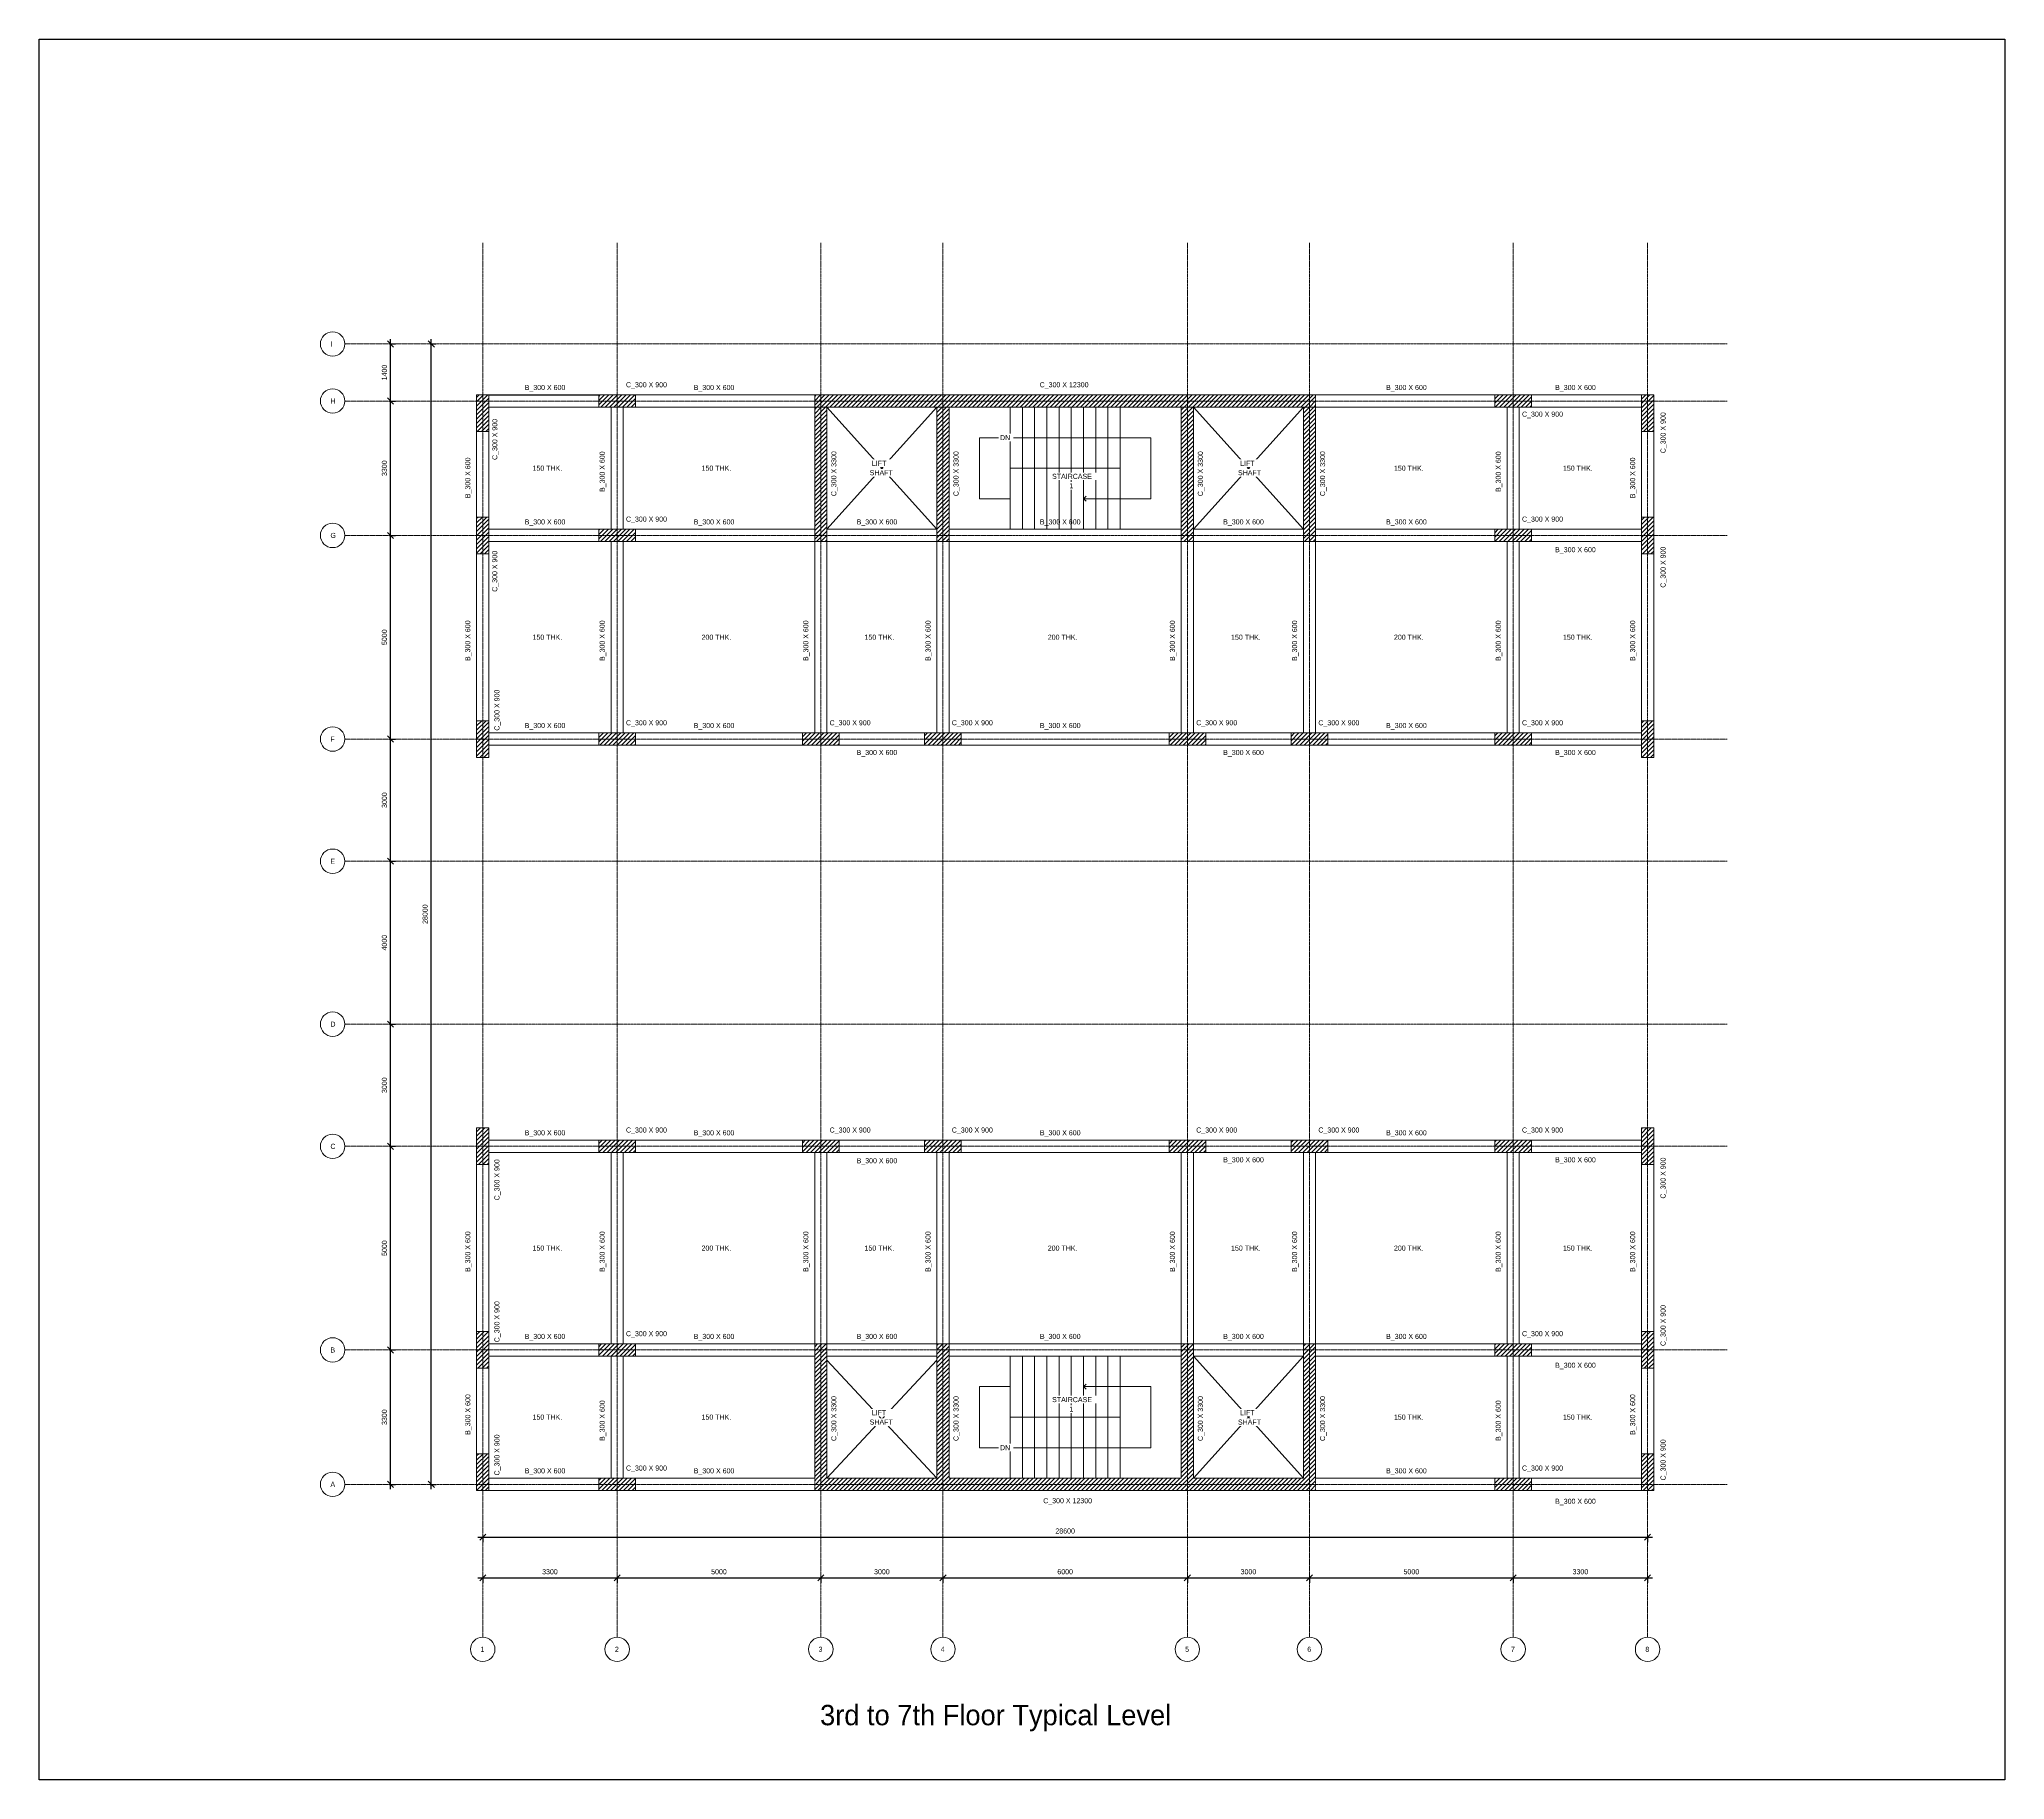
# Model space of a CAD drawing. Header units: millimetres. Extents: x -12446 to 395154, y -7552 to 35181.
# Drawn here: x 217692 to 265947, y -7552 to 35181 of the extents above; entities that cross this region are included whole.
import ezdxf

# ---------------------------------------------------------------- set-up
doc = ezdxf.new("R2010")
doc.units = ezdxf.units.MM
doc.header["$PDMODE"] = 35
for name, pattern in [('Dash', [6.35, 3.175, -3.175]), ('Grid Line', [22.225, 12.7, -3.175, 3.175, -3.175]), ('Overhead', [3.96875, 2.38125, -1.5875])]:
    doc.linetypes.add(name, pattern=pattern)
for name, color, linetype, lineweight in [('A-ANNO-DIMS', 211, 'Continuous', 9), ('A-CUTOUT', 12, 'Continuous', 18), ('A-FLOR', 192, 'Continuous', 18), ('A-FLOR-IDEN', 11, 'Continuous', 9), ('Boundary', 40, 'Continuous', 30), ('G-ANNO-TEXT', 231, 'Continuous', 9), ('Origin', 40, 'Continuous', 30), ('S-BEAM', 12, 'Continuous', 18), ('S-BEAM-HDLN', 1, 'Dash', 18), ('S-BEAM-IDEN', 2, 'Continuous', 9), ('S-COLS', 52, 'Continuous', 18), ('S-COLS-IDEN', 171, 'Continuous', 9), ('S-GRID', 1, 'Continuous', 9), ('S-GRID-IDEN', 1, 'Continuous', 9), ('S-STRS', 31, 'Continuous', 18), ('S-STRS-ANNO', 31, 'Continuous', 18), ('S-STRS-IDEN', 31, 'Continuous', 18)]:
    doc.layers.add(name, color=color, linetype=linetype, lineweight=lineweight)
doc.styles.add('Arial', font='arial.ttf', dxfattribs={"height": 125})
doc.styles.add('JetBrains Mono', font='JetBrainsMono-VariableFont_wght.ttf', dxfattribs={"height": 125})
doc.dimstyles.new('Diagonal_-_2_5mm_JetBrains_Mono', dxfattribs={"dimscale": 304.8, "dimtxt": 176.918969, "dimasz": 0.492126, "dimexe": 0.393701, "dimexo": 0.246063, "dimgap": 0.287073, "dimtad": 1, "dimdec": 0, "dimzin": 0, "dimdsep": 46, "dimtxsty": 'JetBrains Mono', "dimblk1": 'OBLIQUE', "dimblk2": 'OBLIQUE', "dimsah": 1, "dimcen": 0.09, "dimdle": 0.393701, "dimazin": 0, "dimtfac": 1, "dimtdec": 4, "dimtix": 1, "dimtmove": 0, "dimatfit": 3, "dimfxl": 1, "dimtvp": 1, "dimtfill": 1, "dimtolj": 1, "dimtzin": 0, "dimarcsym": 2})
pattern_1 = [(45, (228878.97, 0), (-53.03301, 53.03301), [])]

# ---------------------------------------------------------------- blocks, each defined once
blk = doc.blocks.new('Grid - M_Grid Head - Circle-24584-01 1st Floor Lvl_')
at = {"layer": 'S-GRID-IDEN'}
blk.add_circle((0, 0), 6, dxfattribs=at)
blk = doc.blocks.new('_Oblique')
at = {"color": 0, "linetype": 'ByBlock', "lineweight": -2}
blk.add_line((-0.5, -0.5), (0.5, 0.5), dxfattribs=at)
blk = doc.blocks.new('*D20')
at = {"layer": 'A-ANNO-DIMS', "color": 0, "lineweight": -2, "transparency": 16777216}
for p, q in [((228459, -2597), (231999, -2597)), ((228579, -2566), (228579, -2717)), ((231879, -2566), (231879, -2717))]:
    blk.add_line(p, q, dxfattribs=at)
at = {"layer": 'Defpoints', "color": 0, "transparency": 16777216}
for p in [(228579, -2491), (231879, -2491), (231879, -2597)]:
    blk.add_point(p, dxfattribs=at)
at = {"layer": 'A-ANNO-DIMS', "color": 0, "lineweight": -2, "transparency": 16777216, "xscale": 150, "yscale": 150, "zscale": 150, "rotation": 180}
blk.add_blockref('_Oblique', (228579, -2597), dxfattribs=at)
at = {"layer": 'A-ANNO-DIMS', "color": 0, "lineweight": -2, "transparency": 16777216, "xscale": 150, "yscale": 150, "zscale": 150}
blk.add_blockref('_Oblique', (231879, -2597), dxfattribs=at)
at = {"layer": 'A-ANNO-DIMS', "color": 0, "transparency": 16777216, "insert": (230229, -2446), "char_height": 125, "width": 496.29, "attachment_point": 5, "style": 'JetBrains Mono', "bg_fill": 3, "box_fill_scale": 1.1, "bg_fill_color": 9, "bg_fill_true_color": 13158600, "bg_fill_transparency": 0}
blk.add_mtext('\\A1;3300', dxfattribs=at)
blk = doc.blocks.new('*D21')
at = {"layer": 'A-ANNO-DIMS', "color": 0, "lineweight": -2, "transparency": 16777216}
for p, q in [((231759, -2597), (236999, -2597)), ((231879, -2566), (231879, -2717)), ((236879, -2566), (236879, -2717))]:
    blk.add_line(p, q, dxfattribs=at)
at = {"layer": 'Defpoints', "color": 0, "transparency": 16777216}
for p in [(231879, -2491), (236879, -2491), (236879, -2597)]:
    blk.add_point(p, dxfattribs=at)
at = {"layer": 'A-ANNO-DIMS', "color": 0, "lineweight": -2, "transparency": 16777216, "xscale": 150, "yscale": 150, "zscale": 150, "rotation": 180}
blk.add_blockref('_Oblique', (231879, -2597), dxfattribs=at)
at = {"layer": 'A-ANNO-DIMS', "color": 0, "lineweight": -2, "transparency": 16777216, "xscale": 150, "yscale": 150, "zscale": 150}
blk.add_blockref('_Oblique', (236879, -2597), dxfattribs=at)
at = {"layer": 'A-ANNO-DIMS', "color": 0, "transparency": 16777216, "insert": (234379, -2446), "char_height": 125, "width": 496.29, "attachment_point": 5, "style": 'JetBrains Mono', "bg_fill": 3, "box_fill_scale": 1.1, "bg_fill_color": 9, "bg_fill_true_color": 13158600, "bg_fill_transparency": 0}
blk.add_mtext('\\A1;5000', dxfattribs=at)
blk = doc.blocks.new('*D22')
at = {"layer": 'A-ANNO-DIMS', "color": 0, "lineweight": -2, "transparency": 16777216}
for p, q in [((236759, -2597), (239999, -2597)), ((236879, -2566), (236879, -2717)), ((239879, -2566), (239879, -2717))]:
    blk.add_line(p, q, dxfattribs=at)
at = {"layer": 'Defpoints', "color": 0, "transparency": 16777216}
for p in [(236879, -2491), (239879, -2491), (239879, -2597)]:
    blk.add_point(p, dxfattribs=at)
at = {"layer": 'A-ANNO-DIMS', "color": 0, "lineweight": -2, "transparency": 16777216, "xscale": 150, "yscale": 150, "zscale": 150, "rotation": 180}
blk.add_blockref('_Oblique', (236879, -2597), dxfattribs=at)
at = {"layer": 'A-ANNO-DIMS', "color": 0, "lineweight": -2, "transparency": 16777216, "xscale": 150, "yscale": 150, "zscale": 150}
blk.add_blockref('_Oblique', (239879, -2597), dxfattribs=at)
at = {"layer": 'A-ANNO-DIMS', "color": 0, "transparency": 16777216, "insert": (238379, -2446), "char_height": 125, "width": 496.29, "attachment_point": 5, "style": 'JetBrains Mono', "bg_fill": 3, "box_fill_scale": 1.1, "bg_fill_color": 9, "bg_fill_true_color": 13158600, "bg_fill_transparency": 0}
blk.add_mtext('\\A1;3000', dxfattribs=at)
blk = doc.blocks.new('*D23')
at = {"layer": 'A-ANNO-DIMS', "color": 0, "lineweight": -2, "transparency": 16777216}
for p, q in [((239759, -2597), (245999, -2597)), ((239879, -2566), (239879, -2717)), ((245879, -2566), (245879, -2717))]:
    blk.add_line(p, q, dxfattribs=at)
at = {"layer": 'Defpoints', "color": 0, "transparency": 16777216}
for p in [(239879, -2491), (245879, -2491), (245879, -2597)]:
    blk.add_point(p, dxfattribs=at)
at = {"layer": 'A-ANNO-DIMS', "color": 0, "lineweight": -2, "transparency": 16777216, "xscale": 150, "yscale": 150, "zscale": 150, "rotation": 180}
blk.add_blockref('_Oblique', (239879, -2597), dxfattribs=at)
at = {"layer": 'A-ANNO-DIMS', "color": 0, "lineweight": -2, "transparency": 16777216, "xscale": 150, "yscale": 150, "zscale": 150}
blk.add_blockref('_Oblique', (245879, -2597), dxfattribs=at)
at = {"layer": 'A-ANNO-DIMS', "color": 0, "transparency": 16777216, "insert": (242879, -2446), "char_height": 125, "width": 496.29, "attachment_point": 5, "style": 'JetBrains Mono', "bg_fill": 3, "box_fill_scale": 1.1, "bg_fill_color": 9, "bg_fill_true_color": 13158600, "bg_fill_transparency": 0}
blk.add_mtext('\\A1;6000', dxfattribs=at)
blk = doc.blocks.new('*D24')
at = {"layer": 'A-ANNO-DIMS', "color": 0, "lineweight": -2, "transparency": 16777216}
for p, q in [((245759, -2597), (248999, -2597)), ((245879, -2566), (245879, -2717)), ((248879, -2566), (248879, -2717))]:
    blk.add_line(p, q, dxfattribs=at)
at = {"layer": 'Defpoints', "color": 0, "transparency": 16777216}
for p in [(245879, -2491), (248879, -2491), (248879, -2597)]:
    blk.add_point(p, dxfattribs=at)
at = {"layer": 'A-ANNO-DIMS', "color": 0, "lineweight": -2, "transparency": 16777216, "xscale": 150, "yscale": 150, "zscale": 150, "rotation": 180}
blk.add_blockref('_Oblique', (245879, -2597), dxfattribs=at)
at = {"layer": 'A-ANNO-DIMS', "color": 0, "lineweight": -2, "transparency": 16777216, "xscale": 150, "yscale": 150, "zscale": 150}
blk.add_blockref('_Oblique', (248879, -2597), dxfattribs=at)
at = {"layer": 'A-ANNO-DIMS', "color": 0, "transparency": 16777216, "insert": (247379, -2446), "char_height": 125, "width": 496.29, "attachment_point": 5, "style": 'JetBrains Mono', "bg_fill": 3, "box_fill_scale": 1.1, "bg_fill_color": 9, "bg_fill_true_color": 13158600, "bg_fill_transparency": 0}
blk.add_mtext('\\A1;3000', dxfattribs=at)
blk = doc.blocks.new('*D25')
at = {"layer": 'A-ANNO-DIMS', "color": 0, "lineweight": -2, "transparency": 16777216}
for p, q in [((248759, -2597), (253999, -2597)), ((248879, -2566), (248879, -2717)), ((253879, -2566), (253879, -2717))]:
    blk.add_line(p, q, dxfattribs=at)
at = {"layer": 'Defpoints', "color": 0, "transparency": 16777216}
for p in [(248879, -2491), (253879, -2491), (253879, -2597)]:
    blk.add_point(p, dxfattribs=at)
at = {"layer": 'A-ANNO-DIMS', "color": 0, "lineweight": -2, "transparency": 16777216, "xscale": 150, "yscale": 150, "zscale": 150, "rotation": 180}
blk.add_blockref('_Oblique', (248879, -2597), dxfattribs=at)
at = {"layer": 'A-ANNO-DIMS', "color": 0, "lineweight": -2, "transparency": 16777216, "xscale": 150, "yscale": 150, "zscale": 150}
blk.add_blockref('_Oblique', (253879, -2597), dxfattribs=at)
at = {"layer": 'A-ANNO-DIMS', "color": 0, "transparency": 16777216, "insert": (251379, -2446), "char_height": 125, "width": 496.29, "attachment_point": 5, "style": 'JetBrains Mono', "bg_fill": 3, "box_fill_scale": 1.1, "bg_fill_color": 9, "bg_fill_true_color": 13158600, "bg_fill_transparency": 0}
blk.add_mtext('\\A1;5000', dxfattribs=at)
blk = doc.blocks.new('*D26')
at = {"layer": 'A-ANNO-DIMS', "color": 0, "lineweight": -2, "transparency": 16777216}
for p, q in [((253759, -2597), (257299, -2597)), ((253879, -2566), (253879, -2717)), ((257179, -2566), (257179, -2717))]:
    blk.add_line(p, q, dxfattribs=at)
at = {"layer": 'Defpoints', "color": 0, "transparency": 16777216}
for p in [(253879, -2491), (257179, -2491), (257179, -2597)]:
    blk.add_point(p, dxfattribs=at)
at = {"layer": 'A-ANNO-DIMS', "color": 0, "lineweight": -2, "transparency": 16777216, "xscale": 150, "yscale": 150, "zscale": 150, "rotation": 180}
blk.add_blockref('_Oblique', (253879, -2597), dxfattribs=at)
at = {"layer": 'A-ANNO-DIMS', "color": 0, "lineweight": -2, "transparency": 16777216, "xscale": 150, "yscale": 150, "zscale": 150}
blk.add_blockref('_Oblique', (257179, -2597), dxfattribs=at)
at = {"layer": 'A-ANNO-DIMS', "color": 0, "transparency": 16777216, "insert": (255529, -2446), "char_height": 125, "width": 496.29, "attachment_point": 5, "style": 'JetBrains Mono', "bg_fill": 3, "box_fill_scale": 1.1, "bg_fill_color": 9, "bg_fill_true_color": 13158600, "bg_fill_transparency": 0}
blk.add_mtext('\\A1;3300', dxfattribs=at)
blk = doc.blocks.new('*D27')
at = {"layer": 'A-ANNO-DIMS', "color": 0, "lineweight": -2, "transparency": 16777216}
for p, q in [((226286, 3000), (226437, 3000)), ((226317, -420), (226317, 3120)), ((226286, -300), (226437, -300))]:
    blk.add_line(p, q, dxfattribs=at)
at = {"layer": 'Defpoints', "color": 0, "transparency": 16777216}
for p in [(226211, 3000), (226317, 3000), (226211, -300)]:
    blk.add_point(p, dxfattribs=at)
at = {"layer": 'A-ANNO-DIMS', "color": 0, "lineweight": -2, "transparency": 16777216, "xscale": 150, "yscale": 150, "zscale": 150}
for p, rotation in [((226317, 3000), 90), ((226317, -300), 270)]:
    blk.add_blockref('_Oblique', p, dxfattribs=dict(at, rotation=rotation))
at = {"layer": 'A-ANNO-DIMS', "color": 0, "transparency": 16777216, "insert": (226165, 1350), "char_height": 125, "width": 496.29, "attachment_point": 5, "rotation": 90, "style": 'JetBrains Mono', "bg_fill": 3, "box_fill_scale": 1.1, "bg_fill_color": 9, "bg_fill_true_color": 13158600, "bg_fill_transparency": 0}
blk.add_mtext('\\A1;3300', dxfattribs=at)
blk = doc.blocks.new('*D28')
at = {"layer": 'A-ANNO-DIMS', "color": 0, "lineweight": -2, "transparency": 16777216}
for p, q in [((226286, 8000), (226437, 8000)), ((226317, 2880), (226317, 8120)), ((226286, 3000), (226437, 3000))]:
    blk.add_line(p, q, dxfattribs=at)
at = {"layer": 'Defpoints', "color": 0, "transparency": 16777216}
for p in [(226211, 8000), (226317, 8000), (226211, 3000)]:
    blk.add_point(p, dxfattribs=at)
at = {"layer": 'A-ANNO-DIMS', "color": 0, "lineweight": -2, "transparency": 16777216, "xscale": 150, "yscale": 150, "zscale": 150}
for p, rotation in [((226317, 8000), 90), ((226317, 3000), 270)]:
    blk.add_blockref('_Oblique', p, dxfattribs=dict(at, rotation=rotation))
at = {"layer": 'A-ANNO-DIMS', "color": 0, "transparency": 16777216, "insert": (226165, 5500), "char_height": 125, "width": 496.29, "attachment_point": 5, "rotation": 90, "style": 'JetBrains Mono', "bg_fill": 3, "box_fill_scale": 1.1, "bg_fill_color": 9, "bg_fill_true_color": 13158600, "bg_fill_transparency": 0}
blk.add_mtext('\\A1;5000', dxfattribs=at)
blk = doc.blocks.new('*D29')
at = {"layer": 'A-ANNO-DIMS', "color": 0, "lineweight": -2, "transparency": 16777216}
for p, q in [((226317, 7880), (226317, 11120)), ((226286, 11000), (226437, 11000)), ((226286, 8000), (226437, 8000))]:
    blk.add_line(p, q, dxfattribs=at)
at = {"layer": 'Defpoints', "color": 0, "transparency": 16777216}
for p in [(226211, 11000), (226317, 11000), (226211, 8000)]:
    blk.add_point(p, dxfattribs=at)
at = {"layer": 'A-ANNO-DIMS', "color": 0, "lineweight": -2, "transparency": 16777216, "xscale": 150, "yscale": 150, "zscale": 150}
for p, rotation in [((226317, 11000), 90), ((226317, 8000), 270)]:
    blk.add_blockref('_Oblique', p, dxfattribs=dict(at, rotation=rotation))
at = {"layer": 'A-ANNO-DIMS', "color": 0, "transparency": 16777216, "insert": (226165, 9500), "char_height": 125, "width": 496.29, "attachment_point": 5, "rotation": 90, "style": 'JetBrains Mono', "bg_fill": 3, "box_fill_scale": 1.1, "bg_fill_color": 9, "bg_fill_true_color": 13158600, "bg_fill_transparency": 0}
blk.add_mtext('\\A1;3000', dxfattribs=at)
blk = doc.blocks.new('*D30')
at = {"layer": 'A-ANNO-DIMS', "color": 0, "lineweight": -2, "transparency": 16777216}
for p, q in [((226286, 15000), (226437, 15000)), ((226317, 10880), (226317, 15120)), ((226286, 11000), (226437, 11000))]:
    blk.add_line(p, q, dxfattribs=at)
at = {"layer": 'Defpoints', "color": 0, "transparency": 16777216}
for p in [(226211, 15000), (226317, 15000), (226211, 11000)]:
    blk.add_point(p, dxfattribs=at)
at = {"layer": 'A-ANNO-DIMS', "color": 0, "lineweight": -2, "transparency": 16777216, "xscale": 150, "yscale": 150, "zscale": 150}
for p, rotation in [((226317, 15000), 90), ((226317, 11000), 270)]:
    blk.add_blockref('_Oblique', p, dxfattribs=dict(at, rotation=rotation))
at = {"layer": 'A-ANNO-DIMS', "color": 0, "transparency": 16777216, "insert": (226165, 13000), "char_height": 125, "width": 496.29, "attachment_point": 5, "rotation": 90, "style": 'JetBrains Mono', "bg_fill": 3, "box_fill_scale": 1.1, "bg_fill_color": 9, "bg_fill_true_color": 13158600, "bg_fill_transparency": 0}
blk.add_mtext('\\A1;4000', dxfattribs=at)
blk = doc.blocks.new('*D31')
at = {"layer": 'A-ANNO-DIMS', "color": 0, "lineweight": -2, "transparency": 16777216}
for p, q in [((226286, 18000), (226437, 18000)), ((226317, 14880), (226317, 18120)), ((226286, 15000), (226437, 15000))]:
    blk.add_line(p, q, dxfattribs=at)
at = {"layer": 'Defpoints', "color": 0, "transparency": 16777216}
for p in [(226211, 18000), (226317, 18000), (226211, 15000)]:
    blk.add_point(p, dxfattribs=at)
at = {"layer": 'A-ANNO-DIMS', "color": 0, "lineweight": -2, "transparency": 16777216, "xscale": 150, "yscale": 150, "zscale": 150}
for p, rotation in [((226317, 18000), 90), ((226317, 15000), 270)]:
    blk.add_blockref('_Oblique', p, dxfattribs=dict(at, rotation=rotation))
at = {"layer": 'A-ANNO-DIMS', "color": 0, "transparency": 16777216, "insert": (226165, 16500), "char_height": 125, "width": 496.29, "attachment_point": 5, "rotation": 90, "style": 'JetBrains Mono', "bg_fill": 3, "box_fill_scale": 1.1, "bg_fill_color": 9, "bg_fill_true_color": 13158600, "bg_fill_transparency": 0}
blk.add_mtext('\\A1;3000', dxfattribs=at)
blk = doc.blocks.new('*D32')
at = {"layer": 'A-ANNO-DIMS', "color": 0, "lineweight": -2, "transparency": 16777216}
for p, q in [((226286, 23000), (226437, 23000)), ((226317, 17880), (226317, 23120)), ((226286, 18000), (226437, 18000))]:
    blk.add_line(p, q, dxfattribs=at)
at = {"layer": 'Defpoints', "color": 0, "transparency": 16777216}
for p in [(226211, 23000), (226317, 23000), (226211, 18000)]:
    blk.add_point(p, dxfattribs=at)
at = {"layer": 'A-ANNO-DIMS', "color": 0, "lineweight": -2, "transparency": 16777216, "xscale": 150, "yscale": 150, "zscale": 150}
for p, rotation in [((226317, 23000), 90), ((226317, 18000), 270)]:
    blk.add_blockref('_Oblique', p, dxfattribs=dict(at, rotation=rotation))
at = {"layer": 'A-ANNO-DIMS', "color": 0, "transparency": 16777216, "insert": (226165, 20500), "char_height": 125, "width": 496.29, "attachment_point": 5, "rotation": 90, "style": 'JetBrains Mono', "bg_fill": 3, "box_fill_scale": 1.1, "bg_fill_color": 9, "bg_fill_true_color": 13158600, "bg_fill_transparency": 0}
blk.add_mtext('\\A1;5000', dxfattribs=at)
blk = doc.blocks.new('*D33')
at = {"layer": 'A-ANNO-DIMS', "color": 0, "lineweight": -2, "transparency": 16777216}
for p, q in [((226286, 26300), (226437, 26300)), ((226317, 22880), (226317, 26420)), ((226286, 23000), (226437, 23000))]:
    blk.add_line(p, q, dxfattribs=at)
at = {"layer": 'Defpoints', "color": 0, "transparency": 16777216}
for p in [(226211, 26300), (226317, 26300), (226211, 23000)]:
    blk.add_point(p, dxfattribs=at)
at = {"layer": 'A-ANNO-DIMS', "color": 0, "lineweight": -2, "transparency": 16777216, "xscale": 150, "yscale": 150, "zscale": 150}
for p, rotation in [((226317, 26300), 90), ((226317, 23000), 270)]:
    blk.add_blockref('_Oblique', p, dxfattribs=dict(at, rotation=rotation))
at = {"layer": 'A-ANNO-DIMS', "color": 0, "transparency": 16777216, "insert": (226165, 24650), "char_height": 125, "width": 496.29, "attachment_point": 5, "rotation": 90, "style": 'JetBrains Mono', "bg_fill": 3, "box_fill_scale": 1.1, "bg_fill_color": 9, "bg_fill_true_color": 13158600, "bg_fill_transparency": 0}
blk.add_mtext('\\A1;3300', dxfattribs=at)
blk = doc.blocks.new('*D34')
at = {"layer": 'A-ANNO-DIMS', "color": 0, "lineweight": -2, "transparency": 16777216}
for p, q in [((226286, 27700), (226437, 27700)), ((226317, 26180), (226317, 27820)), ((226286, 26300), (226437, 26300))]:
    blk.add_line(p, q, dxfattribs=at)
at = {"layer": 'Defpoints', "color": 0, "transparency": 16777216}
for p in [(226211, 27700), (226317, 27700), (226211, 26300)]:
    blk.add_point(p, dxfattribs=at)
at = {"layer": 'A-ANNO-DIMS', "color": 0, "lineweight": -2, "transparency": 16777216, "xscale": 150, "yscale": 150, "zscale": 150}
for p, rotation in [((226317, 27700), 90), ((226317, 26300), 270)]:
    blk.add_blockref('_Oblique', p, dxfattribs=dict(at, rotation=rotation))
at = {"layer": 'A-ANNO-DIMS', "color": 0, "transparency": 16777216, "insert": (226165, 27000), "char_height": 125, "width": 496.29, "attachment_point": 5, "rotation": 90, "style": 'JetBrains Mono', "bg_fill": 3, "box_fill_scale": 1.1, "bg_fill_color": 9, "bg_fill_true_color": 13158600, "bg_fill_transparency": 0}
blk.add_mtext('\\A1;1400', dxfattribs=at)
blk = doc.blocks.new('*D35')
at = {"layer": 'A-ANNO-DIMS', "color": 0, "lineweight": -2, "transparency": 16777216}
for p, q in [((227286, 27700), (227437, 27700)), ((227317, -420), (227317, 27820)), ((227286, -300), (227437, -300))]:
    blk.add_line(p, q, dxfattribs=at)
at = {"layer": 'Defpoints', "color": 0, "transparency": 16777216}
for p in [(227211, 27700), (227317, 27700), (227211, -300)]:
    blk.add_point(p, dxfattribs=at)
at = {"layer": 'A-ANNO-DIMS', "color": 0, "lineweight": -2, "transparency": 16777216, "xscale": 150, "yscale": 150, "zscale": 150}
for p, rotation in [((227317, 27700), 90), ((227317, -300), 270)]:
    blk.add_blockref('_Oblique', p, dxfattribs=dict(at, rotation=rotation))
at = {"layer": 'A-ANNO-DIMS', "color": 0, "transparency": 16777216, "insert": (227165, 13700), "char_height": 125, "width": 620.37, "attachment_point": 5, "rotation": 90, "style": 'JetBrains Mono', "bg_fill": 3, "box_fill_scale": 1.1, "bg_fill_color": 9, "bg_fill_true_color": 13158600, "bg_fill_transparency": 0}
blk.add_mtext('\\A1;28000', dxfattribs=at)
blk = doc.blocks.new('*D36')
at = {"layer": 'A-ANNO-DIMS', "color": 0, "lineweight": -2, "transparency": 16777216}
for p, q in [((228459, -1597), (257299, -1597)), ((228579, -1566), (228579, -1717)), ((257179, -1566), (257179, -1717))]:
    blk.add_line(p, q, dxfattribs=at)
at = {"layer": 'Defpoints', "color": 0, "transparency": 16777216}
for p in [(228579, -1491), (257179, -1491), (257179, -1597)]:
    blk.add_point(p, dxfattribs=at)
at = {"layer": 'A-ANNO-DIMS', "color": 0, "lineweight": -2, "transparency": 16777216, "xscale": 150, "yscale": 150, "zscale": 150, "rotation": 180}
blk.add_blockref('_Oblique', (228579, -1597), dxfattribs=at)
at = {"layer": 'A-ANNO-DIMS', "color": 0, "lineweight": -2, "transparency": 16777216, "xscale": 150, "yscale": 150, "zscale": 150}
blk.add_blockref('_Oblique', (257179, -1597), dxfattribs=at)
at = {"layer": 'A-ANNO-DIMS', "color": 0, "transparency": 16777216, "insert": (242879, -1446), "char_height": 125, "width": 620.37, "attachment_point": 5, "style": 'JetBrains Mono', "bg_fill": 3, "box_fill_scale": 1.1, "bg_fill_color": 9, "bg_fill_true_color": 13158600, "bg_fill_transparency": 0}
blk.add_mtext('\\A1;28600', dxfattribs=at)

msp = doc.modelspace()

# ---------------------------------------------------------------- hatches: boundary and pattern name
at = {"layer": 'S-COLS'}
h = msp.add_hatch(dxfattribs=at)
h.set_pattern_fill('FP_1', color=8, style=0, pattern_type=2)
h.set_pattern_definition(pattern_1)
h.paths.add_polyline_path([(228729, 25550), (228729, 26450), (228429, 26450), (228429, 25550)])
h = msp.add_hatch(dxfattribs=at)
h.set_pattern_fill('FP_1', color=8, style=0, pattern_type=2)
h.set_pattern_definition(pattern_1)
h.paths.add_polyline_path([(232329, 26150), (232329, 26450), (231429, 26450), (231429, 26150), (232029, 26150)])
h = msp.add_hatch(dxfattribs=at)
h.set_pattern_fill('FP_1', color=8, style=0, pattern_type=2)
h.set_pattern_definition(pattern_1)
h.paths.add_polyline_path([(249029, 26150), (249029, 26450), (236729, 26450), (236729, 26150), (246611.3, 26150)])
h = msp.add_hatch(dxfattribs=at)
h.set_pattern_fill('FP_1', color=8, style=0, pattern_type=2)
h.set_pattern_definition(pattern_1)
h.paths.add_polyline_path([(237029, 22850), (237029, 26150), (236729, 26150), (236729, 22850)])
h = msp.add_hatch(dxfattribs=at)
h.set_pattern_fill('FP_1', color=8, style=0, pattern_type=2)
h.set_pattern_definition(pattern_1)
h.paths.add_polyline_path([(240029, 22850), (240029, 26150), (239729, 26150), (239729, 22850)])
h = msp.add_hatch(dxfattribs=at)
h.set_pattern_fill('FP_1', color=8, style=0, pattern_type=2)
h.set_pattern_definition(pattern_1)
h.paths.add_polyline_path([(246029, 22850), (246029, 26150), (245729, 26150), (245729, 22850)])
h = msp.add_hatch(dxfattribs=at)
h.set_pattern_fill('FP_1', color=8, style=0, pattern_type=2)
h.set_pattern_definition(pattern_1)
h.paths.add_polyline_path([(249029, 22850), (249029, 26150), (248729, 26150), (248729, 22850)])
h = msp.add_hatch(dxfattribs=at)
h.set_pattern_fill('FP_1', color=8, style=0, pattern_type=2)
h.set_pattern_definition(pattern_1)
h.paths.add_polyline_path([(254329, 26150), (254329, 26450), (253429, 26450), (253429, 26150), (254029, 26150)])
h = msp.add_hatch(dxfattribs=at)
h.set_pattern_fill('FP_1', color=8, style=0, pattern_type=2)
h.set_pattern_definition(pattern_1)
h.paths.add_polyline_path([(257329, 25550), (257329, 26450), (257029, 26450), (257029, 25550)])
h = msp.add_hatch(dxfattribs=at)
h.set_pattern_fill('FP_1', color=8, style=0, pattern_type=2)
h.set_pattern_definition(pattern_1)
h.paths.add_polyline_path([(228729, 22550), (228729, 23450), (228429, 23450), (228429, 22550)])
h = msp.add_hatch(dxfattribs=at)
h.set_pattern_fill('FP_1', color=8, style=0, pattern_type=2)
h.set_pattern_definition(pattern_1)
h.paths.add_polyline_path([(257029, 22550), (257329, 22550), (257329, 23450), (257029, 23450), (257029, 22850)])
h = msp.add_hatch(dxfattribs=at)
h.set_pattern_fill('FP_1', color=8, style=0, pattern_type=2)
h.set_pattern_definition(pattern_1)
h.paths.add_polyline_path([(232329, 22850), (232329, 23150), (231429, 23150), (231429, 22850), (232029, 22850)])
h = msp.add_hatch(dxfattribs=at)
h.set_pattern_fill('FP_1', color=8, style=0, pattern_type=2)
h.set_pattern_definition(pattern_1)
h.paths.add_polyline_path([(254329, 22850), (254329, 23150), (253429, 23150), (253429, 22850), (254029, 22850)])
h = msp.add_hatch(dxfattribs=at)
h.set_pattern_fill('FP_1', color=8, style=0, pattern_type=2)
h.set_pattern_definition(pattern_1)
h.paths.add_polyline_path([(228729, 17550), (228729, 18450), (228429, 18450), (228429, 17550)])
h = msp.add_hatch(dxfattribs=at)
h.set_pattern_fill('FP_1', color=8, style=0, pattern_type=2)
h.set_pattern_definition(pattern_1)
h.paths.add_polyline_path([(257329, 17550), (257329, 18450), (257029, 18450), (257029, 17550)])
h = msp.add_hatch(dxfattribs=at)
h.set_pattern_fill('FP_1', color=8, style=0, pattern_type=2)
h.set_pattern_definition(pattern_1)
h.paths.add_polyline_path([(232029, 17850), (232329, 17850), (232329, 18150), (231429, 18150), (231429, 17850), (231729, 17850)])
h = msp.add_hatch(dxfattribs=at)
h.set_pattern_fill('FP_1', color=8, style=0, pattern_type=2)
h.set_pattern_definition(pattern_1)
h.paths.add_polyline_path([(237029, 17850), (237329, 17850), (237329, 18150), (236429, 18150), (236429, 17850), (236729, 17850)])
h = msp.add_hatch(dxfattribs=at)
h.set_pattern_fill('FP_1', color=8, style=0, pattern_type=2)
h.set_pattern_definition(pattern_1)
h.paths.add_polyline_path([(240029, 17850), (240329, 17850), (240329, 18150), (239429, 18150), (239429, 17850), (239729, 17850)])
h = msp.add_hatch(dxfattribs=at)
h.set_pattern_fill('FP_1', color=8, style=0, pattern_type=2)
h.set_pattern_definition(pattern_1)
h.paths.add_polyline_path([(246029, 17850), (246329, 17850), (246329, 18150), (245429, 18150), (245429, 17850), (245729, 17850)])
h = msp.add_hatch(dxfattribs=at)
h.set_pattern_fill('FP_1', color=8, style=0, pattern_type=2)
h.set_pattern_definition(pattern_1)
h.paths.add_polyline_path([(249029, 17850), (249329, 17850), (249329, 18150), (248429, 18150), (248429, 17850), (248729, 17850)])
h = msp.add_hatch(dxfattribs=at)
h.set_pattern_fill('FP_1', color=8, style=0, pattern_type=2)
h.set_pattern_definition(pattern_1)
h.paths.add_polyline_path([(254029, 17850), (254329, 17850), (254329, 18150), (253429, 18150), (253429, 17850), (253729, 17850)])
h = msp.add_hatch(dxfattribs=at)
h.set_pattern_fill('FP_1', color=8, style=0, pattern_type=2)
h.set_pattern_definition(pattern_1)
h.paths.add_polyline_path([(228429, 7550), (228729, 7550), (228729, 8450), (228429, 8450), (228429, 7975.6)])
h = msp.add_hatch(dxfattribs=at)
h.set_pattern_fill('FP_1', color=8, style=0, pattern_type=2)
h.set_pattern_definition(pattern_1)
h.paths.add_polyline_path([(257029, 7550), (257329, 7550), (257329, 8450), (257029, 8450), (257029, 7850)])
h = msp.add_hatch(dxfattribs=at)
h.set_pattern_fill('FP_1', color=8, style=0, pattern_type=2)
h.set_pattern_definition(pattern_1)
h.paths.add_polyline_path([(232329, 7850), (232329, 8150), (231429, 8150), (231429, 7850), (232029, 7850)])
h = msp.add_hatch(dxfattribs=at)
h.set_pattern_fill('FP_1', color=8, style=0, pattern_type=2)
h.set_pattern_definition(pattern_1)
h.paths.add_polyline_path([(237329, 7850), (237329, 8150), (236429, 8150), (236429, 7850), (237029, 7850)])
h = msp.add_hatch(dxfattribs=at)
h.set_pattern_fill('FP_1', color=8, style=0, pattern_type=2)
h.set_pattern_definition(pattern_1)
h.paths.add_polyline_path([(240329, 7850), (240329, 8150), (239429, 8150), (239429, 7850), (240029, 7850)])
h = msp.add_hatch(dxfattribs=at)
h.set_pattern_fill('FP_1', color=8, style=0, pattern_type=2)
h.set_pattern_definition(pattern_1)
h.paths.add_polyline_path([(246029, 7850), (246329, 7850), (246329, 8150), (245429, 8150), (245429, 7850), (245729, 7850)])
h = msp.add_hatch(dxfattribs=at)
h.set_pattern_fill('FP_1', color=8, style=0, pattern_type=2)
h.set_pattern_definition(pattern_1)
h.paths.add_polyline_path([(249329, 7850), (249329, 8150), (248429, 8150), (248429, 7850), (249029, 7850)])
h = msp.add_hatch(dxfattribs=at)
h.set_pattern_fill('FP_1', color=8, style=0, pattern_type=2)
h.set_pattern_definition(pattern_1)
h.paths.add_polyline_path([(254329, 7850), (254329, 8150), (253429, 8150), (253429, 7850), (254029, 7850)])
h = msp.add_hatch(dxfattribs=at)
h.set_pattern_fill('FP_1', color=8, style=0, pattern_type=2)
h.set_pattern_definition(pattern_1)
h.paths.add_polyline_path([(228729, 2550), (228729, 3450), (228429, 3450), (228429, 2550)])
h = msp.add_hatch(dxfattribs=at)
h.set_pattern_fill('FP_1', color=8, style=0, pattern_type=2)
h.set_pattern_definition(pattern_1)
h.paths.add_polyline_path([(257029, 2550), (257329, 2550), (257329, 3450), (257029, 3450), (257029, 2850)])
h = msp.add_hatch(dxfattribs=at)
h.set_pattern_fill('FP_1', color=8, style=0, pattern_type=2)
h.set_pattern_definition(pattern_1)
h.paths.add_polyline_path([(232329, 2850), (232329, 3150), (231429, 3150), (231429, 2850), (232029, 2850)])
h = msp.add_hatch(dxfattribs=at)
h.set_pattern_fill('FP_1', color=8, style=0, pattern_type=2)
h.set_pattern_definition(pattern_1)
h.paths.add_polyline_path([(237029, -150), (237029, 3150), (236729, 3150), (236729, -150)])
h = msp.add_hatch(dxfattribs=at)
h.set_pattern_fill('FP_1', color=8, style=0, pattern_type=2)
h.set_pattern_definition(pattern_1)
h.paths.add_polyline_path([(239729, -150), (240029, -150), (240029, 3150), (239729, 3150)])
h = msp.add_hatch(dxfattribs=at)
h.set_pattern_fill('FP_1', color=8, style=0, pattern_type=2)
h.set_pattern_definition(pattern_1)
h.paths.add_polyline_path([(246029, -150), (246029, 3150), (245729, 3150), (245729, -150)])
h = msp.add_hatch(dxfattribs=at)
h.set_pattern_fill('FP_1', color=8, style=0, pattern_type=2)
h.set_pattern_definition(pattern_1)
h.paths.add_polyline_path([(249029, -150), (249029, 3150), (248729, 3150), (248729, -150)])
h = msp.add_hatch(dxfattribs=at)
h.set_pattern_fill('FP_1', color=8, style=0, pattern_type=2)
h.set_pattern_definition(pattern_1)
h.paths.add_polyline_path([(254329, 2850), (254329, 3150), (253429, 3150), (253429, 2850), (254029, 2850)])
h = msp.add_hatch(dxfattribs=at)
h.set_pattern_fill('FP_1', color=8, style=0, pattern_type=2)
h.set_pattern_definition(pattern_1)
h.paths.add_polyline_path([(228729, -450), (228729, 450), (228429, 450), (228429, -450)])
h = msp.add_hatch(dxfattribs=at)
h.set_pattern_fill('FP_1', color=8, style=0, pattern_type=2)
h.set_pattern_definition(pattern_1)
h.paths.add_polyline_path([(257329, -450), (257329, 450), (257029, 450), (257029, -450)])
h = msp.add_hatch(dxfattribs=at)
h.set_pattern_fill('FP_1', color=8, style=0, pattern_type=2)
h.set_pattern_definition(pattern_1)
h.paths.add_polyline_path([(232329, -450), (232329, -150), (231429, -150), (231429, -450)])
h = msp.add_hatch(dxfattribs=at)
h.set_pattern_fill('FP_1', color=8, style=0, pattern_type=2)
h.set_pattern_definition(pattern_1)
h.paths.add_polyline_path([(249029, -450), (249029, -150), (236729, -150), (236729, -450), (241862.3, -450)])
h = msp.add_hatch(dxfattribs=at)
h.set_pattern_fill('FP_1', color=8, style=0, pattern_type=2)
h.set_pattern_definition(pattern_1)
h.paths.add_polyline_path([(254329, -450), (254329, -150), (253429, -150), (253429, -450)])

# ---------------------------------------------------------------- linework, layer by layer
msp.add_line((228729, 26450), (231429, 26450))
at = {"layer": 'A-CUTOUT'}
for p, q in [((237029, 26150), (239729, 23150)), ((237029, 23150), (239729, 26150)), ((246029, 26150), (248729, 23150)), ((246029, 23150), (248729, 26150)), ((237029, 2752.1), (239729, -150)), ((237029, -150), (239729, 2752.1)), ((246029, 2850), (248729, -150)), ((246029, -150), (248729, 2850))]:
    msp.add_line(p, q, dxfattribs=at)
at = {"layer": 'A-FLOR'}
for p, q in [((231729, 26150), (228729, 26150)), ((228729, 26150), (228729, 23150)), ((231729, 23150), (231729, 26150)), ((236729, 26150), (232029, 26150)), ((232029, 26150), (232029, 23150)), ((236729, 23150), (236729, 26150)), ((249029, 26150), (249029, 23150)), ((253729, 26150), (249029, 26150)), ((253729, 23150), (253729, 26150)), ((254029, 26150), (254029, 23150)), ((257029, 26150), (254029, 26150)), ((257029, 23150), (257029, 26150)), ((228729, 23150), (231729, 23150)), ((231729, 22850), (228729, 22850)), ((228729, 22850), (228729, 18150)), ((231729, 18150), (231729, 22850)), ((232029, 23150), (236729, 23150)), ((236729, 22850), (232029, 22850)), ((232029, 22850), (232029, 18150)), ((236729, 18150), (236729, 22850)), ((239729, 22850), (237029, 22850)), ((237029, 22850), (237029, 18150)), ((239729, 18150), (239729, 22850)), ((245729, 22850), (240029, 22850)), ((240029, 22850), (240029, 18150)), ((245729, 18150), (245729, 22850)), ((248729, 22850), (246029, 22850)), ((246029, 22850), (246029, 18150)), ((248729, 18150), (248729, 22850)), ((249029, 23150), (253729, 23150)), ((249029, 22850), (249029, 18150)), ((253729, 22850), (249029, 22850)), ((253729, 18150), (253729, 22850)), ((254029, 23150), (257029, 23150)), ((254029, 22850), (254029, 18150)), ((257029, 22850), (254029, 22850)), ((257029, 18150), (257029, 22850)), ((228729, 18150), (231729, 18150)), ((232029, 18150), (236729, 18150)), ((237029, 18150), (239729, 18150)), ((240029, 18150), (245729, 18150)), ((246029, 18150), (248729, 18150)), ((249029, 18150), (253729, 18150)), ((254029, 18150), (257029, 18150)), ((231729, 17850), (228729, 17850)), ((236729, 17850), (232029, 17850)), ((239729, 17850), (237029, 17850)), ((245729, 17850), (240029, 17850)), ((248729, 17850), (246029, 17850)), ((253729, 17850), (249029, 17850)), ((257029, 17850), (254029, 17850)), ((228729, 8150), (231729, 8150)), ((231729, 7850), (228729, 7850)), ((228729, 7850), (228729, 3150)), ((231729, 3150), (231729, 7850)), ((232029, 8150), (236729, 8150)), ((236729, 7850), (232029, 7850)), ((232029, 7850), (232029, 3150)), ((236729, 3150), (236729, 7850)), ((237029, 8150), (239729, 8150)), ((239729, 7850), (237029, 7850)), ((237029, 7850), (237029, 3150)), ((239729, 3150), (239729, 7850)), ((240029, 8150), (245729, 8150)), ((245729, 7850), (240029, 7850)), ((240029, 7850), (240029, 3150)), ((245729, 3150), (245729, 7850)), ((246029, 8150), (248729, 8150)), ((248729, 7850), (246029, 7850)), ((246029, 7850), (246029, 3150)), ((248729, 3150), (248729, 7850)), ((249029, 8150), (253729, 8150)), ((253729, 7850), (249029, 7850)), ((249029, 7850), (249029, 3150)), ((253729, 3150), (253729, 7850)), ((254029, 8150), (257029, 8150)), ((257029, 7850), (254029, 7850)), ((254029, 7850), (254029, 3150)), ((257029, 3150), (257029, 7850)), ((228729, 3150), (231729, 3150)), ((232029, 3150), (236729, 3150)), ((237029, 3150), (239729, 3150)), ((240029, 3150), (245729, 3150)), ((246029, 3150), (248729, 3150)), ((249029, 3150), (253729, 3150)), ((254029, 3150), (257029, 3150)), ((231729, 2850), (228729, 2850)), ((228729, 2850), (228729, -150)), ((231729, -150), (231729, 2850)), ((236729, 2850), (232029, 2850)), ((232029, 2850), (232029, -150)), ((236729, -150), (236729, 2850)), ((253729, 2850), (249029, 2850)), ((249029, 2850), (249029, -150)), ((253729, -150), (253729, 2850)), ((257029, 2850), (254029, 2850)), ((254029, 2850), (254029, -150)), ((257029, -150), (257029, 2850)), ((228729, -150), (231729, -150)), ((232029, -150), (236729, -150)), ((249029, -150), (253729, -150)), ((254029, -150), (257029, -150))]:
    msp.add_line(p, q, dxfattribs=at)
at = {"layer": 'Boundary'}
msp.add_lwpolyline([(217691.8, 35181.3), (265946.9, 35181.3), (265946.9, -7551.8), (217691.8, -7551.8)], close=True, dxfattribs=at)
at = {"layer": 'Origin'}
msp.add_point((237029, 26150), dxfattribs=at)
at = {"layer": 'S-BEAM'}
for p, q in [((228729, 26450), (228729, 26150)), ((231429, 26450), (228729, 26450)), ((228729, 26150), (231429, 26150)), ((231429, 26150), (231429, 26450)), ((232029, 26150), (231729, 26150)), ((231729, 26150), (231729, 23150)), ((232029, 23150), (232029, 26150)), ((232329, 26450), (232329, 26150)), ((236729, 26450), (232329, 26450)), ((232329, 26150), (236729, 26150)), ((236729, 26150), (236729, 26450)), ((253429, 26450), (249029, 26450)), ((249029, 26150), (253429, 26150)), ((253429, 26150), (253429, 26450)), ((254029, 26150), (253729, 26150)), ((253729, 26150), (253729, 23150)), ((254029, 23150), (254029, 26150)), ((254329, 26450), (254329, 26150)), ((257029, 26450), (254329, 26450)), ((254329, 26450), (257029, 26450)), ((254329, 26150), (257029, 26150)), ((257029, 26150), (257029, 26450)), ((228729, 25550), (228429, 25550)), ((228429, 25550), (228429, 23450)), ((228729, 23450), (228729, 25550)), ((257329, 25550), (257029, 25550)), ((257029, 25550), (257029, 23450)), ((257329, 23450), (257329, 25550)), ((228429, 23450), (228729, 23450)), ((257029, 23450), (257329, 23450)), ((228729, 23150), (228729, 22850)), ((231429, 23150), (228729, 23150)), ((228729, 22850), (231429, 22850)), ((231429, 22850), (231429, 23150)), ((231729, 23150), (232029, 23150)), ((232029, 22850), (231729, 22850)), ((231729, 22850), (231729, 18150)), ((232029, 18150), (232029, 22850)), ((232329, 23150), (232329, 22850)), ((236729, 23150), (232329, 23150)), ((232329, 22850), (236729, 22850)), ((236729, 22850), (236729, 23150)), ((237029, 22850), (236729, 22850)), ((236729, 22850), (236729, 18150)), ((237029, 23150), (237029, 22850)), ((239729, 23150), (237029, 23150)), ((237029, 18150), (237029, 22850)), ((237029, 22850), (239729, 22850)), ((239729, 22850), (239729, 23150)), ((240029, 22850), (239729, 22850)), ((239729, 22850), (239729, 18150)), ((240029, 23150), (240029, 22850)), ((245729, 23150), (240029, 23150)), ((240029, 18150), (240029, 22850)), ((240029, 22850), (245729, 22850)), ((245729, 22850), (245729, 23150)), ((246029, 22850), (245729, 22850)), ((245729, 22850), (245729, 18150)), ((246029, 23150), (246029, 22850)), ((248729, 23150), (246029, 23150)), ((246029, 18150), (246029, 22850)), ((246029, 22850), (248729, 22850)), ((248729, 22850), (248729, 23150)), ((249029, 22850), (248729, 22850)), ((248729, 22850), (248729, 18150)), ((249029, 23150), (249029, 22850)), ((253429, 23150), (249029, 23150)), ((249029, 18150), (249029, 22850)), ((249029, 22850), (253429, 22850)), ((253429, 22850), (253429, 23150)), ((253729, 23150), (254029, 23150)), ((254029, 22850), (253729, 22850)), ((253729, 22850), (253729, 18150)), ((254029, 18150), (254029, 22850)), ((254329, 23150), (254329, 22850)), ((257029, 23150), (254329, 23150)), ((254329, 22850), (257029, 22850)), ((257029, 22850), (257029, 23150)), ((228729, 22550), (228429, 22550)), ((228429, 22550), (228429, 18450)), ((228729, 18450), (228729, 22550)), ((257329, 22550), (257029, 22550)), ((257029, 22550), (257029, 18450)), ((257329, 18450), (257329, 22550)), ((228429, 18450), (228729, 18450)), ((257029, 18450), (257329, 18450)), ((228729, 18150), (228729, 17850)), ((231429, 18150), (228729, 18150)), ((231429, 17850), (231429, 18150)), ((231729, 18150), (232029, 18150)), ((232329, 18150), (232329, 17850)), ((236429, 18150), (232329, 18150)), ((236429, 17850), (236429, 18150)), ((236729, 18150), (237029, 18150)), ((237329, 18150), (237329, 17850)), ((239429, 18150), (237329, 18150)), ((239429, 17850), (239429, 18150)), ((239729, 18150), (240029, 18150)), ((240329, 18150), (240329, 17850)), ((245429, 18150), (240329, 18150)), ((245429, 17850), (245429, 18150)), ((245729, 18150), (246029, 18150)), ((246329, 18150), (246329, 17850)), ((248429, 18150), (246329, 18150)), ((248429, 17850), (248429, 18150)), ((248729, 18150), (249029, 18150)), ((249329, 18150), (249329, 17850)), ((253429, 18150), (249329, 18150)), ((253429, 17850), (253429, 18150)), ((253729, 18150), (254029, 18150)), ((254329, 18150), (254329, 17850)), ((257029, 18150), (254329, 18150)), ((257029, 17850), (257029, 18150)), ((228729, 17550), (228429, 17550)), ((228729, 17850), (231429, 17850)), ((232029, 17850), (231729, 17850)), ((232329, 17850), (236429, 17850)), ((237029, 17850), (236729, 17850)), ((237329, 17850), (239429, 17850)), ((240029, 17850), (239729, 17850)), ((240329, 17850), (245429, 17850)), ((246029, 17850), (245729, 17850)), ((246329, 17850), (248429, 17850)), ((249029, 17850), (248729, 17850)), ((249329, 17850), (253429, 17850)), ((254029, 17850), (253729, 17850)), ((254329, 17850), (257029, 17850)), ((257329, 17550), (257029, 17550)), ((228429, 8450), (228729, 8450)), ((257029, 8450), (257329, 8450)), ((228729, 8150), (228729, 7850)), ((231429, 8150), (228729, 8150)), ((228729, 7850), (231429, 7850)), ((231429, 7850), (231429, 8150)), ((231729, 8150), (232029, 8150)), ((232029, 7850), (231729, 7850)), ((231729, 7850), (231729, 3150)), ((232029, 3150), (232029, 7850)), ((232329, 8150), (232329, 7850)), ((236429, 8150), (232329, 8150)), ((232329, 7850), (236429, 7850)), ((236429, 7850), (236429, 8150)), ((236729, 8150), (237029, 8150)), ((237029, 7850), (236729, 7850)), ((236729, 7850), (236729, 3150)), ((237029, 3150), (237029, 7850)), ((237329, 8150), (237329, 7850)), ((239429, 8150), (237329, 8150)), ((237329, 7850), (239429, 7850)), ((239429, 7850), (239429, 8150)), ((239729, 8150), (240029, 8150)), ((240029, 7850), (239729, 7850)), ((239729, 7850), (239729, 3150)), ((240029, 3150), (240029, 7850)), ((240329, 8150), (240329, 7850)), ((245429, 8150), (240329, 8150)), ((240329, 7850), (245429, 7850)), ((245429, 7850), (245429, 8150)), ((245729, 8150), (246029, 8150)), ((246029, 7850), (245729, 7850)), ((245729, 7850), (245729, 3150)), ((246029, 3150), (246029, 7850)), ((246329, 8150), (246329, 7850)), ((248429, 8150), (246329, 8150)), ((246329, 7850), (248429, 7850)), ((248429, 7850), (248429, 8150)), ((248729, 8150), (249029, 8150)), ((249029, 7850), (248729, 7850)), ((248729, 7850), (248729, 3150)), ((249029, 3150), (249029, 7850)), ((249329, 8150), (249329, 7850)), ((253429, 8150), (249329, 8150)), ((249329, 7850), (253429, 7850)), ((253429, 7850), (253429, 8150)), ((253729, 8150), (254029, 8150)), ((254029, 7850), (253729, 7850)), ((253729, 7850), (253729, 3150)), ((254029, 3150), (254029, 7850)), ((254329, 8150), (254329, 7850)), ((257029, 8150), (254329, 8150)), ((254329, 7850), (257029, 7850)), ((257029, 7850), (257029, 8150)), ((228729, 7550), (228429, 7550)), ((228429, 7550), (228429, 3450)), ((228729, 3450), (228729, 7550)), ((257329, 7550), (257029, 7550)), ((257029, 7550), (257029, 3450)), ((257329, 3450), (257329, 7550)), ((228429, 3450), (228729, 3450)), ((257029, 3450), (257329, 3450)), ((228729, 3150), (228729, 2850)), ((231429, 3150), (228729, 3150)), ((231429, 2850), (231429, 3150)), ((231729, 3150), (232029, 3150)), ((232329, 3150), (232329, 2850)), ((236729, 3150), (232329, 3150)), ((236729, 3150), (237029, 3150)), ((236729, 2850), (236729, 3150)), ((237029, 3150), (237029, 2850)), ((239729, 3150), (237029, 3150)), ((239729, 3150), (240029, 3150)), ((239729, 2850), (239729, 3150)), ((240029, 3150), (240029, 2850)), ((245729, 3150), (240029, 3150)), ((245729, 3150), (246029, 3150)), ((245729, 2850), (245729, 3150)), ((246029, 3150), (246029, 2850)), ((248729, 3150), (246029, 3150)), ((248729, 3150), (249029, 3150)), ((248729, 2850), (248729, 3150)), ((249029, 3150), (249029, 2850)), ((253429, 3150), (249029, 3150)), ((253429, 2850), (253429, 3150)), ((253729, 3150), (254029, 3150)), ((254329, 3150), (254329, 2850)), ((257029, 3150), (254329, 3150)), ((257029, 2850), (257029, 3150)), ((228729, 2550), (228429, 2550)), ((228429, 2550), (228429, 450)), ((228729, 2850), (231429, 2850)), ((228729, 450), (228729, 2550)), ((232029, 2850), (231729, 2850)), ((231729, 2850), (231729, -150)), ((232029, -150), (232029, 2850)), ((232329, 2850), (236729, 2850)), ((237029, 2850), (239729, 2850)), ((240029, 2850), (245729, 2850)), ((246029, 2850), (248729, 2850)), ((249029, 2850), (253429, 2850)), ((254029, 2850), (253729, 2850)), ((253729, 2850), (253729, -150)), ((254029, -150), (254029, 2850)), ((254329, 2850), (257029, 2850)), ((257329, 2550), (257029, 2550)), ((257029, 2550), (257029, 450)), ((257329, 450), (257329, 2550)), ((228429, 450), (228729, 450)), ((257029, 450), (257329, 450)), ((228729, -150), (228729, -450)), ((231429, -150), (228729, -150)), ((228729, -450), (231429, -450)), ((231429, -450), (231429, -150)), ((231729, -150), (232029, -150)), ((232329, -150), (232329, -450)), ((236729, -150), (232329, -150)), ((232329, -450), (236729, -450)), ((253429, -150), (249029, -150)), ((249029, -450), (253429, -450)), ((253429, -450), (253429, -150)), ((253729, -150), (254029, -150)), ((254329, -150), (254329, -450)), ((257029, -150), (254329, -150)), ((254329, -450), (257029, -450)), ((257029, -450), (257029, -150))]:
    msp.add_line(p, q, dxfattribs=at)
at = {"layer": 'S-BEAM-HDLN'}
for p, q in [((249029, 26150), (249029, 26450)), ((236729, -150), (236729, -450)), ((249029, -450), (249029, -150))]:
    msp.add_line(p, q, dxfattribs=at)
at = {"layer": 'S-COLS'}
for p, q in [((228429, 25550), (228429, 26450)), ((228728.9, 26450), (228429, 26450)), ((228729, 26450), (228729, 26150)), ((228729, 26150), (228729, 25550)), ((231429, 26450), (231729, 26450)), ((231429, 26150), (231429, 26450)), ((231729, 26150), (231429, 26150)), ((232029, 26450), (231729, 26450)), ((232029, 26150), (231729, 26150)), ((232029, 26450), (232329, 26450)), ((232329, 26150), (232029, 26150)), ((232329, 26450), (232329, 26150)), ((236729, 26450), (240029, 26450)), ((236729, 26150), (236729, 26450)), ((236729, 26450), (237029, 26450)), ((236729, 26150), (237029, 26150)), ((236729, 22850), (236729, 26150)), ((249029, 26150), (236729, 26150)), ((237029, 26150), (237029, 22850)), ((239729, 26450), (240029, 26450)), ((239729, 26150), (240029, 26150)), ((239729, 22850), (239729, 26150)), ((240029, 26450), (245729, 26450)), ((240029, 26450), (245729, 26450)), ((240029, 26150), (240029, 22850)), ((246029, 26450), (245729, 26450)), ((245729, 26150), (246029, 26150)), ((245729, 22850), (245729, 26150)), ((246029, 26450), (248729, 26450)), ((246029, 26150), (246029, 22850)), ((249029, 26450), (248729, 26450)), ((248729, 26150), (249029, 26150)), ((248729, 22850), (248729, 26150)), ((249029, 26150), (249029, 22850)), ((253429, 26450), (254029, 26450)), ((253429, 26150), (253429, 26450)), ((253729, 26150), (253429, 26150)), ((253729, 26450), (254029, 26450)), ((254029, 26150), (253729, 26150)), ((254029, 26450), (254329, 26450)), ((254329, 26150), (254029, 26150)), ((254329, 26450), (254329, 26150)), ((257029, 26450), (257329, 26450)), ((257029, 26150), (257029, 26450)), ((257029, 26450), (257329, 26450)), ((257029, 25550), (257029, 26150)), ((257329, 26450), (257329, 25550)), ((228729, 25550), (228429, 25550)), ((257329, 25550), (257029, 25550)), ((228429, 23450), (228729, 23450)), ((228429, 22550), (228429, 23450)), ((228729, 23450), (228729, 23150)), ((257029, 23450), (257329, 23450)), ((257029, 23150), (257029, 23450)), ((257329, 23450), (257329, 22550)), ((228729, 23150), (228729, 22850)), ((228729, 22850), (228729, 22550)), ((231429, 23150), (231729, 23150)), ((231429, 22850), (231429, 23150)), ((231729, 22850), (231429, 22850)), ((231729, 23150), (232029, 23150)), ((232029, 22850), (231729, 22850)), ((232029, 23150), (232329, 23150)), ((232329, 22850), (232029, 22850)), ((232329, 23150), (232329, 22850)), ((237029, 22850), (236729, 22850)), ((240029, 22850), (239729, 22850)), ((246029, 22850), (245729, 22850)), ((249029, 22850), (248729, 22850)), ((253429, 23150), (253729, 23150)), ((253429, 22850), (253429, 23150)), ((253729, 22850), (253429, 22850)), ((253729, 23150), (254029, 23150)), ((254029, 22850), (253729, 22850)), ((254029, 23150), (254329, 23150)), ((254329, 22850), (254029, 22850)), ((254329, 23150), (254329, 22850)), ((257029, 22850), (257029, 23150)), ((257029, 22550), (257029, 22850)), ((228729, 22550), (228429, 22550)), ((257329, 22550), (257029, 22550)), ((228429, 18450), (228729, 18450)), ((228429, 17550), (228429, 18450)), ((228729, 18450), (228729, 18150)), ((257029, 18450), (257329, 18450)), ((257029, 18150), (257029, 18450)), ((257329, 18450), (257329, 17550)), ((228729, 18150), (228729, 17850)), ((231429, 18150), (231729, 18150)), ((231429, 17850), (231429, 18150)), ((231729, 18150), (232029, 18150)), ((232029, 18150), (232329, 18150)), ((232329, 18150), (232329, 17850)), ((236429, 18150), (236729, 18150)), ((236429, 17850), (236429, 18150)), ((236729, 18150), (237029, 18150)), ((237029, 18150), (237329, 18150)), ((237329, 18150), (237329, 17850)), ((239429, 18150), (239729, 18150)), ((239429, 17850), (239429, 18150)), ((239729, 18150), (240029, 18150)), ((240029, 18150), (240329, 18150)), ((240329, 18150), (240329, 17850)), ((245429, 18150), (245729, 18150)), ((245429, 17850), (245429, 18150)), ((245729, 18150), (246029, 18150)), ((246029, 18150), (246329, 18150)), ((246329, 18150), (246329, 17850)), ((248429, 18150), (248729, 18150)), ((248429, 17850), (248429, 18150)), ((248729, 18150), (249029, 18150)), ((249029, 18150), (249329, 18150)), ((249329, 18150), (249329, 17850)), ((253429, 18150), (253729, 18150)), ((253429, 17850), (253429, 18150)), ((253729, 18150), (254029, 18150)), ((254029, 18150), (254329, 18150)), ((254329, 18150), (254329, 17850)), ((257029, 17850), (257029, 18150)), ((228729, 17550), (228429, 17550)), ((228729, 17850), (228729, 17550)), ((231729, 17850), (231429, 17850)), ((232029, 17850), (231729, 17850)), ((232329, 17850), (232029, 17850)), ((236729, 17850), (236429, 17850)), ((237029, 17850), (236729, 17850)), ((237329, 17850), (237029, 17850)), ((239729, 17850), (239429, 17850)), ((240029, 17850), (239729, 17850)), ((240329, 17850), (240029, 17850)), ((245729, 17850), (245429, 17850)), ((246029, 17850), (245729, 17850)), ((246329, 17850), (246029, 17850)), ((248729, 17850), (248429, 17850)), ((249029, 17850), (248729, 17850)), ((249329, 17850), (249029, 17850)), ((253729, 17850), (253429, 17850)), ((254029, 17850), (253729, 17850)), ((254329, 17850), (254029, 17850)), ((257029, 17550), (257029, 17850)), ((257329, 17550), (257029, 17550)), ((228429, 8450), (228729, 8450)), ((228429, 7550), (228429, 8450)), ((228729, 8450), (228729, 8150)), ((257029, 8450), (257329, 8450)), ((257029, 8150), (257029, 8450)), ((257329, 8450), (257329, 7550)), ((228729, 8150), (228729, 7850)), ((228729, 7850), (228729, 7550)), ((231429, 8150), (231729, 8150)), ((231429, 7850), (231429, 8150)), ((231729, 7850), (231429, 7850)), ((231729, 8150), (232029, 8150)), ((232029, 7850), (231729, 7850)), ((232029, 8150), (232329, 8150)), ((232329, 7850), (232029, 7850)), ((232329, 8150), (232329, 7850)), ((236429, 8150), (236729, 8150)), ((236429, 7850), (236429, 8150)), ((236729, 7850), (236429, 7850)), ((236729, 8150), (237029, 8150)), ((237029, 7850), (236729, 7850)), ((237029, 8150), (237329, 8150)), ((237329, 7850), (237029, 7850)), ((237329, 8150), (237329, 7850)), ((239429, 8150), (239729, 8150)), ((239429, 7850), (239429, 8150)), ((239729, 7850), (239429, 7850)), ((239729, 8150), (240029, 8150)), ((240029, 7850), (239729, 7850)), ((240029, 8150), (240329, 8150)), ((240329, 7850), (240029, 7850)), ((240329, 8150), (240329, 7850)), ((245429, 8150), (245729, 8150)), ((245429, 7850), (245429, 8150)), ((245729, 7850), (245429, 7850)), ((245729, 8150), (246029, 8150)), ((246029, 7850), (245729, 7850)), ((246029, 8150), (246329, 8150)), ((246329, 7850), (246029, 7850)), ((246329, 8150), (246329, 7850)), ((248429, 8150), (248729, 8150)), ((248429, 7850), (248429, 8150)), ((248729, 7850), (248429, 7850)), ((248729, 8150), (249029, 8150)), ((249029, 7850), (248729, 7850)), ((249029, 8150), (249329, 8150)), ((249329, 7850), (249029, 7850)), ((249329, 8150), (249329, 7850)), ((253429, 8150), (253729, 8150)), ((253429, 7850), (253429, 8150)), ((253729, 7850), (253429, 7850)), ((253729, 8150), (254029, 8150)), ((254029, 7850), (253729, 7850)), ((254029, 8150), (254329, 8150)), ((254329, 7850), (254029, 7850)), ((254329, 8150), (254329, 7850)), ((257029, 7850), (257029, 8150)), ((257029, 7550), (257029, 7850)), ((228729, 7550), (228429, 7550)), ((257329, 7550), (257029, 7550)), ((228429, 3450), (228729, 3450)), ((228429, 2550), (228429, 3450)), ((228729, 3450), (228729, 3150)), ((257029, 3450), (257329, 3450)), ((257029, 3150), (257029, 3450)), ((257329, 3450), (257329, 2550)), ((228729, 3150), (228729, 2850)), ((231429, 3150), (231729, 3150)), ((231429, 2850), (231429, 3150)), ((231729, 3150), (232029, 3150)), ((232029, 3150), (232329, 3150)), ((232329, 3150), (232329, 2850)), ((236729, 3150), (237029, 3150)), ((236729, 2850), (236729, 3150)), ((237029, 3150), (237029, -150)), ((239729, 3150), (240029, 3150)), ((239729, -150), (239729, 3150)), ((240029, 3150), (240029, -150)), ((245729, 3150), (246029, 3150)), ((245729, -150), (245729, 3150)), ((246029, 3150), (246029, -150)), ((248729, 3150), (249029, 3150)), ((248729, -150), (248729, 3150)), ((249029, 3150), (249029, 2850)), ((253429, 3150), (253729, 3150)), ((253429, 2850), (253429, 3150)), ((253729, 3150), (254029, 3150)), ((254029, 3150), (254329, 3150)), ((254329, 3150), (254329, 2850)), ((257029, 2850), (257029, 3150)), ((228729, 2550), (228429, 2550)), ((228729, 2850), (228729, 2550)), ((231729, 2850), (231429, 2850)), ((232029, 2850), (231729, 2850)), ((232329, 2850), (232029, 2850)), ((236729, -150), (236729, 2850)), ((249029, 2850), (249029, -150)), ((253729, 2850), (253429, 2850)), ((254029, 2850), (253729, 2850)), ((254329, 2850), (254029, 2850)), ((257029, 2550), (257029, 2850)), ((257329, 2550), (257029, 2550)), ((228429, 450), (228729, 450)), ((228429, -450), (228429, 450)), ((228729, 450), (228729, -150)), ((257029, 450), (257329, 450)), ((257029, -150), (257029, 450)), ((257329, 450), (257329, -450)), ((228729, -450), (228429, -450)), ((228729, -150), (228729, -450)), ((231429, -150), (231729, -150)), ((231429, -450), (231429, -150)), ((232329, -450), (231429, -450)), ((231729, -150), (232029, -150)), ((232029, -150), (232329, -150)), ((232329, -150), (232329, -450)), ((249029, -450), (236729, -450)), ((237029, -150), (239729, -150)), ((240029, -150), (245729, -150)), ((246029, -150), (248729, -150)), ((253429, -150), (253729, -150)), ((253429, -450), (253429, -150)), ((254329, -450), (253429, -450)), ((253729, -150), (254029, -150)), ((254029, -150), (254329, -150)), ((254329, -150), (254329, -450)), ((257029, -450), (257029, -150)), ((257329, -450), (257029, -450))]:
    msp.add_line(p, q, dxfattribs=at)
at = {"layer": 'S-STRS'}
for p, q in [((240029, 26150), (240029, 23150)), ((241529, 26150), (240029, 26150)), ((241529, 24650), (241529, 26150)), ((241829, 24650), (241829, 26150)), ((242129, 24650), (242129, 26150)), ((242429, 24650), (242429, 26150)), ((242729, 24650), (242729, 26150)), ((243029, 24650), (243029, 26150)), ((243329, 24650), (243329, 26150)), ((243629, 24650), (243629, 26150)), ((243929, 24650), (243929, 26150)), ((244229, 24650), (244229, 26150)), ((241529, 23150), (241529, 24650)), ((241829, 24650), (241529, 24650)), ((242129, 24650), (241829, 24650)), ((241829, 24650), (241829, 23150)), ((242429, 24650), (242129, 24650)), ((242129, 24650), (242129, 23150)), ((242729, 24650), (242429, 24650)), ((242429, 24650), (242429, 23150)), ((243029, 24650), (242729, 24650)), ((242729, 24650), (242729, 23150)), ((243329, 24650), (243029, 24650)), ((243029, 24650), (243029, 23150)), ((243629, 24650), (243329, 24650)), ((243329, 24650), (243329, 23150)), ((243929, 24650), (243629, 24650)), ((243629, 24650), (243629, 23150)), ((244229, 24650), (243929, 24650)), ((243929, 24650), (243929, 23150)), ((244229, 24650), (244229, 23150)), ((240029, 23150), (241529, 23150)), ((241529, 2850), (240029, 2850)), ((240029, 2850), (240029, -150)), ((241529, 1350), (241529, 2850)), ((241829, 2850), (241829, 1350)), ((242129, 2850), (242129, 1350)), ((242429, 2850), (242429, 1350)), ((242729, 2850), (242729, 1350)), ((243029, 2850), (243029, 1350)), ((243329, 2850), (243329, 1350)), ((243629, 2850), (243629, 1350)), ((243929, 2850), (243929, 1350)), ((244229, 2850), (244229, 1350)), ((241529, -150), (241529, 1350)), ((241829, 1350), (241529, 1350)), ((242129, 1350), (241829, 1350)), ((241829, -150), (241829, 1350)), ((242429, 1350), (242129, 1350)), ((242129, -150), (242129, 1350)), ((242729, 1350), (242429, 1350)), ((242429, -150), (242429, 1350)), ((243029, 1350), (242729, 1350)), ((242729, -150), (242729, 1350)), ((243329, 1350), (243029, 1350)), ((243029, -150), (243029, 1350)), ((243629, 1350), (243329, 1350)), ((243329, -150), (243329, 1350)), ((243929, 1350), (243629, 1350)), ((243629, -150), (243629, 1350)), ((244229, 1350), (243929, 1350)), ((243929, -150), (243929, 1350)), ((244229, -150), (244229, 1350)), ((240029, -150), (241529, -150))]:
    msp.add_line(p, q, dxfattribs=at)
at = {"layer": 'S-STRS', "linetype": 'Overhead'}
for p, q in [((241529, 24650), (241529, 26150)), ((241829, 24650), (241829, 26150)), ((242129, 24650), (242129, 26150)), ((242429, 24650), (242429, 26150)), ((242729, 24650), (242729, 26150)), ((243029, 24650), (243029, 26150)), ((243329, 24650), (243329, 26150)), ((243629, 24650), (243629, 26150)), ((243929, 24650), (243929, 26150)), ((244229, 24650), (244229, 26150)), ((241829, 24650), (241829, 23150)), ((242129, 24650), (242129, 23150)), ((242429, 24650), (242429, 23150)), ((242729, 24650), (242729, 23150)), ((243029, 24650), (243029, 23150)), ((243329, 24650), (243329, 23150)), ((243629, 24650), (243629, 23150)), ((243929, 24650), (243929, 23150)), ((244229, 24650), (244229, 23150)), ((241829, 2850), (241829, 1350)), ((242129, 2850), (242129, 1350)), ((242429, 2850), (242429, 1350)), ((242729, 2850), (242729, 1350)), ((243029, 2850), (243029, 1350)), ((243329, 2850), (243329, 1350)), ((243629, 2850), (243629, 1350)), ((243929, 2850), (243929, 1350)), ((244229, 2850), (244229, 1350)), ((241529, -150), (241529, 1350)), ((241829, -150), (241829, 1350)), ((242129, -150), (242129, 1350)), ((242429, -150), (242429, 1350)), ((242729, -150), (242729, 1350)), ((243029, -150), (243029, 1350)), ((243329, -150), (243329, 1350)), ((243629, -150), (243629, 1350)), ((243929, -150), (243929, 1350)), ((244229, -150), (244229, 1350))]:
    msp.add_line(p, q, dxfattribs=at)
at = {"layer": 'S-STRS-ANNO'}
for p, q in [((240779, 25400), (240779, 23900)), ((241529, 25400), (240779, 25400)), ((241829, 25400), (241529, 25400)), ((242129, 25400), (241829, 25400)), ((242429, 25400), (242129, 25400)), ((242729, 25400), (242429, 25400)), ((243029, 25400), (242729, 25400)), ((243329, 25400), (243029, 25400)), ((243629, 25400), (243329, 25400)), ((243929, 25400), (243629, 25400)), ((244229, 25400), (243929, 25400)), ((244979, 25400), (244229, 25400)), ((244979, 23900), (244979, 25400)), ((240779, 23900), (241529, 23900)), ((243329, 23900), (243391.5, 23962.5)), ((243329, 23900), (243629, 23900)), ((243329, 23900), (243391.5, 23837.5)), ((243629, 23900), (243929, 23900)), ((243929, 23900), (244229, 23900)), ((244229, 23900), (244979, 23900)), ((240779, 2100), (241529, 2100)), ((240779, 600), (240779, 2100)), ((243329, 2100), (243391.5, 2162.5)), ((243329, 2100), (243629, 2100)), ((243329, 2100), (243391.5, 2037.5)), ((243629, 2100), (243929, 2100)), ((243929, 2100), (244229, 2100)), ((244229, 2100), (244979, 2100)), ((244979, 2100), (244979, 600)), ((241529, 600), (240779, 600)), ((241829, 600), (241529, 600)), ((242129, 600), (241829, 600)), ((242429, 600), (242129, 600)), ((242729, 600), (242429, 600)), ((243029, 600), (242729, 600)), ((243329, 600), (243029, 600)), ((243629, 600), (243329, 600)), ((243929, 600), (243629, 600)), ((244229, 600), (243929, 600)), ((244979, 600), (244229, 600))]:
    msp.add_line(p, q, dxfattribs=at)

# ---------------------------------------------------------------- block references
at = {"layer": 'S-GRID-IDEN', "xscale": 49.99999999999998, "yscale": 49.99999999999998, "zscale": 49.99999999999998}
for p, rotation in [((224893.1, 27700), 89.99999999999984), ((224893.1, 26300), 89.99999999999984), ((224893.1, 23000), 89.99999999999984), ((224893.1, 18000), 89.99999999999984), ((224893.1, 15000), 89.99999999999984), ((224893.1, 11000), 89.99999999999982), ((224893.1, 8000), 89.99999999999982), ((224893.1, 3000), 89.99999999999982), ((224893.1, -300), 89.99999999999982), ((228579, -4350.9), 180), ((231879, -4350.9), 180), ((236879, -4350.9), 180), ((239879, -4350.9), 180), ((245879, -4350.9), 180), ((248879, -4350.9), 180), ((253879, -4350.9), 180), ((257179, -4350.9), 180)]:
    msp.add_blockref('Grid - M_Grid Head - Circle-24584-01 1st Floor Lvl_', p, dxfattribs=dict(at, rotation=rotation))

# ---------------------------------------------------------------- texts
at = {"layer": 'A-FLOR-IDEN', "char_height": 125, "width": 1026.16, "attachment_point": 1, "style": 'JetBrains Mono'}
for s, insert in [('150 THK.', (229802, 24713)), ('150 THK.', (233952, 24713)), ('150 THK.', (250952, 24713)), ('150 THK.', (255102, 24713)), ('150 THK.', (229802, 20563)), ('200 THK.', (233952, 20563)), ('150 THK.', (237952, 20563)), ('200 THK.', (242452, 20563)), ('150 THK.', (246952, 20563)), ('200 THK.', (250952, 20563)), ('150 THK.', (255102, 20563)), ('150 THK.', (229802, 5563)), ('200 THK.', (233952, 5563)), ('150 THK.', (237952, 5563)), ('200 THK.', (242452, 5563)), ('150 THK.', (246952, 5563)), ('200 THK.', (250952, 5563)), ('150 THK.', (255102, 5563)), ('150 THK.', (229802, 1413)), ('150 THK.', (233952, 1413)), ('150 THK.', (250952, 1413)), ('150 THK.', (255102, 1413))]:
    msp.add_mtext(s, dxfattribs=dict(at, insert=insert))
at = {"layer": 'G-ANNO-TEXT', "insert": (236861.7, -5715.1), "char_height": 500, "attachment_point": 1, "style": 'JetBrains Mono'}
msp.add_mtext_dynamic_manual_height_columns('3rd to 7th Floor Typical Level', width=14961.141, gutter_width=1, heights=[3031.7], dxfattribs=at)
at = {"layer": 'S-BEAM-IDEN', "char_height": 125, "width": 1410.97, "attachment_point": 1, "style": 'JetBrains Mono'}
for insert in [(229609.1, 26694.8), (233759.1, 26694.8), (250759.1, 26694.8), (254909.1, 26694.8), (229609.1, 23394.8), (233759.1, 23394.8), (237759.1, 23394.8), (242259.1, 23394.8), (246759.1, 23394.8), (250759.1, 23394.8), (254909.1, 22712.2), (229609.1, 18394.8), (233759.1, 18394.8), (242259.1, 18394.8), (250759.1, 18394.8), (237758.4, 17732.4), (246759.1, 17732.4), (254909.1, 17732.4), (229609.1, 8394.8), (233759.1, 8394.8), (242259.1, 8394.8), (250759.1, 8394.8), (246759.1, 7731.9), (254909.1, 7731.9), (237758.4, 7708.5), (229609.1, 3394.8), (233759.1, 3394.8), (237759.1, 3394.8), (242259.1, 3394.8), (246759.1, 3394.8), (250759.1, 3394.8), (254909.1, 2686.6), (229609.1, 94.8), (233759.1, 94.8), (250759.1, 94.8), (254909.1, -653.3)]:
    msp.add_mtext('B_300 X 600', dxfattribs=dict(at, insert=insert))
at = {"layer": 'S-BEAM-IDEN', "char_height": 125, "width": 1410.97, "attachment_point": 1, "rotation": 90, "style": 'JetBrains Mono'}
for insert in [(228149.3, 23915.1), (231449.3, 24065.1), (253449.3, 24065.1), (256749.3, 23915.1), (228149.3, 19915.1), (231449.3, 19915.1), (236449.3, 19915.1), (239449.3, 19915.1), (245449.3, 19915.1), (248449.3, 19915.1), (253449.3, 19915.1), (256749.3, 19915.1), (228149.3, 4915.1), (231449.3, 4915.1), (236449.3, 4915.1), (239449.3, 4915.1), (245449.3, 4915.1), (248449.3, 4915.1), (253449.3, 4915.1), (256749.3, 4915.1), (228149.3, 915.1), (231449.3, 765.1), (253449.3, 765.1), (256749.3, 915.1)]:
    msp.add_mtext('B_300 X 600', dxfattribs=dict(at, insert=insert))
at = {"layer": 'S-COLS-IDEN', "char_height": 125, "attachment_point": 1, "style": 'JetBrains Mono'}
for s, insert, width in [('C_300 X 900', (232095.9, 26762.7), 1410.97), ('C_300 X 12300', (242253.1, 26762.7), 1667.51), ('C_300 X 900', (254095.9, 26039.8), 1410.97), ('C_300 X 900', (232095.9, 23462.7), 1410.97), ('C_300 X 900', (254095.9, 23462.7), 1410.97), ('C_300 X 900', (232095.9, 18462.7), 1410.97), ('C_300 X 900', (237095.9, 18462.7), 1410.97), ('C_300 X 900', (240095.9, 18462.7), 1410.97), ('C_300 X 900', (246095.9, 18462.7), 1410.97), ('C_300 X 900', (249095.9, 18462.7), 1410.97), ('C_300 X 900', (254095.9, 18462.7), 1410.97), ('C_300 X 900', (232095.9, 8462.7), 1410.97), ('C_300 X 900', (237095.9, 8462.7), 1410.97), ('C_300 X 900', (240095.9, 8462.7), 1410.97), ('C_300 X 900', (246095.9, 8462.7), 1410.97), ('C_300 X 900', (249095.9, 8462.7), 1410.97), ('C_300 X 900', (254095.9, 8462.7), 1410.97), ('C_300 X 900', (232095.9, 3462.7), 1410.97), ('C_300 X 900', (254095.9, 3462.7), 1410.97), ('C_300 X 900', (232095.9, 162.7), 1410.97), ('C_300 X 900', (254095.9, 162.7), 1410.97), ('C_300 X 12300', (242339.9, -640), 1667.51)]:
    msp.add_mtext(s, dxfattribs=dict(at, insert=insert, width=width))
at = {"layer": 'S-COLS-IDEN', "char_height": 125, "attachment_point": 1, "rotation": 90, "style": 'JetBrains Mono'}
for s, insert, width in [('C_300 X 900', (228811.8, 24853), 1410.97), ('C_300 X 900', (257496.3, 25017), 1410.97), ('C_300 X 3300', (237136.3, 23964), 1539.24), ('C_300 X 3300', (240136.3, 23964), 1539.24), ('C_300 X 3300', (246136.3, 23964), 1539.24), ('C_300 X 3300', (249136.3, 23964), 1539.24), ('C_300 X 900', (257496.3, 21717), 1410.97), ('C_300 X 900', (228811.8, 21614.9), 1410.97), ('C_300 X 900', (228864.8, 18205.8), 1410.97), ('C_300 X 900', (228864.8, 6674.7), 1410.97), ('C_300 X 900', (257496.3, 6717), 1410.97), ('C_300 X 900', (228864.8, 3189.4), 1410.97), ('C_300 X 900', (257496.3, 3097), 1410.97), ('C_300 X 3300', (237136.3, 764), 1539.24), ('C_300 X 3300', (240136.3, 764), 1539.24), ('C_300 X 3300', (246136.3, 764), 1539.24), ('C_300 X 3300', (249136.3, 764), 1539.24), ('C_300 X 900', (228864.8, -83), 1410.97), ('C_300 X 900', (257496.3, -203), 1410.97)]:
    msp.add_mtext(s, dxfattribs=dict(at, insert=insert, width=width))

# ---------------------------------------------------------------- next in the draw order: texts
at = {"layer": 'G-ANNO-TEXT', "color": 7, "char_height": 125, "attachment_point": 1, "style": 'JetBrains Mono', "bg_fill": 3, "box_fill_scale": 1.25, "bg_fill_color": 9, "bg_fill_true_color": 13158600, "bg_fill_transparency": 0}
for s, insert, width in [('LIFT ', (238133.9, 24833), 641.35), ('LIFT ', (247176.1, 24833), 641.35), ('STAIRCASE ', (242557.9, 24513), 1182.489), ('LIFT ', (238132.6, 1522.9), 641.35), ('STAIRCASE ', (242559.1, 1842.9), 1182.489), ('LIFT ', (247174.8, 1522.9), 641.35)]:
    msp.add_mtext(s, dxfattribs=dict(at, insert=insert, width=width))
at = {"layer": 'S-GRID-IDEN', "char_height": 125, "width": 128.27, "attachment_point": 1, "style": 'JetBrains Mono', "bg_fill": 3, "box_fill_scale": 1.25, "bg_fill_color": 9, "bg_fill_true_color": 13158600, "bg_fill_transparency": 0}
for s, insert in [('I', (224839.9, 27762.1)), ('H', (224839.9, 26362.1)), ('G', (224839.9, 23062.1)), ('F', (224839.9, 18062.1)), ('E', (224839.9, 15062.1)), ('D', (224839.9, 11062.1)), ('C', (224839.9, 8062.1)), ('B', (224839.9, 3062.1)), ('A', (224839.9, -237.9)), ('1', (228524.5, -4287.5)), ('2', (231824.5, -4287.5)), ('3', (236824.5, -4287.5)), ('4', (239824.5, -4287.5)), ('5', (245824.5, -4287.5)), ('6', (248824.5, -4287.5)), ('7', (253824.5, -4287.5)), ('8', (257124.5, -4287.5))]:
    msp.add_mtext(s, dxfattribs=dict(at, insert=insert))
at = {"layer": 'S-STRS-IDEN', "char_height": 125, "width": 301.369, "attachment_point": 1, "line_spacing_factor": 0.941778, "style": 'Arial', "bg_fill": 3, "box_fill_scale": 1.25, "bg_fill_color": 9, "bg_fill_true_color": 13158600, "bg_fill_transparency": 0}
for insert in [(241277.8, 25464.2), (241277.8, 664.2)]:
    msp.add_mtext('DN', dxfattribs=dict(at, insert=insert))

# ---------------------------------------------------------------- next in the draw order: linework, layer by layer
at = {"layer": 'S-GRID', "linetype": 'Grid Line'}
for p, q in [((228579, 30181.3), (228579, -4050.9)), ((231879, 30181.3), (231879, -4050.9)), ((236879, 30181.3), (236879, -4050.9)), ((239879, 30181.3), (239879, -4050.9)), ((245879, 30181.3), (245879, -4050.9)), ((248879, 30181.3), (248879, -4050.9)), ((253879, 30181.3), (253879, -4050.9)), ((257179, 30181.3), (257179, -4050.9)), ((259131.4, 26300), (225193.1, 26300)), ((259131.4, 23000), (225193.1, 23000)), ((259131.4, 18000), (225193.1, 18000)), ((259131.4, 15000), (225193.1, 15000)), ((259131.4, 11000), (225193.1, 11000)), ((259131.4, 8000), (225193.1, 8000)), ((259131.4, 3000), (225193.1, 3000)), ((259131.4, -300), (225193.1, -300))]:
    msp.add_line(p, q, dxfattribs=at)

# ---------------------------------------------------------------- next in the draw order: texts
at = {"layer": 'G-ANNO-TEXT', "color": 7, "char_height": 125, "attachment_point": 1, "style": 'JetBrains Mono', "bg_fill": 3, "box_fill_scale": 1.25, "bg_fill_color": 9, "bg_fill_true_color": 13158600, "bg_fill_transparency": 0}
for s, insert, width in [('SHAFT', (238081, 24601.4), 641.35), ('SHAFT', (247123.2, 24601.4), 641.35), ('1', (242981.3, 24281.4), 128.27), ('1', (242982.4, 1611.3), 128.27), ('SHAFT', (238079.7, 1291.3), 641.35), ('SHAFT', (247121.8, 1291.3), 641.35)]:
    msp.add_mtext(s, dxfattribs=dict(at, insert=insert, width=width))

# ---------------------------------------------------------------- next in the draw order: dimensions: what is measured, and where the dimension line sits
at = {"layer": 'A-ANNO-DIMS'}
for base, p1, p2, override, picture, middle in [((227317.1, 27700), (227211.1, -300), (227211.1, 27700), {"dimpost": '<>', "dimfxl": 28000}, '*D35', (227165.3, 13700)), ((226317.1, 3000), (226211.1, -300), (226211.1, 3000), {"dimpost": '<>', "dimfxl": 3300}, '*D27', (226165.4, 1350))]:
    dim = msp.add_linear_dim(base=base, p1=p1, p2=p2, angle=90, dimstyle='Diagonal_-_2_5mm_JetBrains_Mono', override=override, dxfattribs=at)
    dim.commit()
    dim.dimension.update_dxf_attribs({"geometry": picture, "text_midpoint": middle})
for base, p1, p2, override, picture, middle in [((257179, -1597.3), (228579, -1491.2), (257179, -1491.2), {"dimpost": '<>', "dimfxl": 28600}, '*D36', (242879, -1445.5)), ((231879, -2597.3), (228579, -2491.2), (231879, -2491.2), {"dimpost": '<>', "dimfxl": 3300}, '*D20', (230229, -2445.6))]:
    dim = msp.add_linear_dim(base=base, p1=p1, p2=p2, dimstyle='Diagonal_-_2_5mm_JetBrains_Mono', override=override, dxfattribs=at)
    dim.commit()
    dim.dimension.update_dxf_attribs({"geometry": picture, "text_midpoint": middle})

# ---------------------------------------------------------------- next in the draw order: dimensions: what is measured, and where the dimension line sits
dim = msp.add_linear_dim(base=(226317.1, 8000), p1=(226211.1, 3000), p2=(226211.1, 8000), angle=90, dimstyle='Diagonal_-_2_5mm_JetBrains_Mono', override={"dimpost": '<>', "dimfxl": 5000}, dxfattribs=at)
dim.commit()
dim.dimension.update_dxf_attribs({"geometry": '*D28', "text_midpoint": (226165.4, 5500)})
dim = msp.add_linear_dim(base=(236879, -2597.3), p1=(231879, -2491.2), p2=(236879, -2491.2), dimstyle='Diagonal_-_2_5mm_JetBrains_Mono', override={"dimpost": '<>', "dimfxl": 5000}, dxfattribs=at)
dim.commit()
dim.dimension.update_dxf_attribs({"geometry": '*D21', "text_midpoint": (234379, -2445.6)})

# ---------------------------------------------------------------- next in the draw order: dimensions: what is measured, and where the dimension line sits
dim = msp.add_linear_dim(base=(226317.1, 11000), p1=(226211.1, 8000), p2=(226211.1, 11000), angle=90, dimstyle='Diagonal_-_2_5mm_JetBrains_Mono', override={"dimpost": '<>', "dimfxl": 3000}, dxfattribs=at)
dim.commit()
dim.dimension.update_dxf_attribs({"geometry": '*D29', "text_midpoint": (226165.4, 9500)})
dim = msp.add_linear_dim(base=(239879, -2597.3), p1=(236879, -2491.2), p2=(239879, -2491.2), dimstyle='Diagonal_-_2_5mm_JetBrains_Mono', override={"dimpost": '<>', "dimfxl": 3000}, dxfattribs=at)
dim.commit()
dim.dimension.update_dxf_attribs({"geometry": '*D22', "text_midpoint": (238379, -2445.6)})

# ---------------------------------------------------------------- next in the draw order: dimensions: what is measured, and where the dimension line sits
dim = msp.add_linear_dim(base=(226317.1, 15000), p1=(226211.1, 11000), p2=(226211.1, 15000), angle=90, dimstyle='Diagonal_-_2_5mm_JetBrains_Mono', override={"dimpost": '<>', "dimfxl": 4000}, dxfattribs=at)
dim.commit()
dim.dimension.update_dxf_attribs({"geometry": '*D30', "text_midpoint": (226165.4, 13000)})
dim = msp.add_linear_dim(base=(245879, -2597.3), p1=(239879, -2491.2), p2=(245879, -2491.2), dimstyle='Diagonal_-_2_5mm_JetBrains_Mono', override={"dimpost": '<>', "dimfxl": 6000}, dxfattribs=at)
dim.commit()
dim.dimension.update_dxf_attribs({"geometry": '*D23', "text_midpoint": (242879, -2445.6)})

# ---------------------------------------------------------------- next in the draw order: dimensions: what is measured, and where the dimension line sits
dim = msp.add_linear_dim(base=(226317.1, 18000), p1=(226211.1, 15000), p2=(226211.1, 18000), angle=90, dimstyle='Diagonal_-_2_5mm_JetBrains_Mono', override={"dimpost": '<>', "dimfxl": 3000}, dxfattribs=at)
dim.commit()
dim.dimension.update_dxf_attribs({"geometry": '*D31', "text_midpoint": (226165.4, 16500)})
dim = msp.add_linear_dim(base=(248879, -2597.3), p1=(245879, -2491.2), p2=(248879, -2491.2), dimstyle='Diagonal_-_2_5mm_JetBrains_Mono', override={"dimpost": '<>', "dimfxl": 3000}, dxfattribs=at)
dim.commit()
dim.dimension.update_dxf_attribs({"geometry": '*D24', "text_midpoint": (247379, -2445.6)})

# ---------------------------------------------------------------- next in the draw order: dimensions: what is measured, and where the dimension line sits
dim = msp.add_linear_dim(base=(226317.1, 23000), p1=(226211.1, 18000), p2=(226211.1, 23000), angle=90, dimstyle='Diagonal_-_2_5mm_JetBrains_Mono', override={"dimpost": '<>', "dimfxl": 5000}, dxfattribs=at)
dim.commit()
dim.dimension.update_dxf_attribs({"geometry": '*D32', "text_midpoint": (226165.4, 20500)})
dim = msp.add_linear_dim(base=(253879, -2597.3), p1=(248879, -2491.2), p2=(253879, -2491.2), dimstyle='Diagonal_-_2_5mm_JetBrains_Mono', override={"dimpost": '<>', "dimfxl": 5000}, dxfattribs=at)
dim.commit()
dim.dimension.update_dxf_attribs({"geometry": '*D25', "text_midpoint": (251379, -2445.6)})

# ---------------------------------------------------------------- next in the draw order: dimensions: what is measured, and where the dimension line sits
dim = msp.add_linear_dim(base=(226317.1, 26300), p1=(226211.1, 23000), p2=(226211.1, 26300), angle=90, dimstyle='Diagonal_-_2_5mm_JetBrains_Mono', override={"dimpost": '<>', "dimfxl": 3300}, dxfattribs=at)
dim.commit()
dim.dimension.update_dxf_attribs({"geometry": '*D33', "text_midpoint": (226165.4, 24650)})
dim = msp.add_linear_dim(base=(257179, -2597.3), p1=(253879, -2491.2), p2=(257179, -2491.2), dimstyle='Diagonal_-_2_5mm_JetBrains_Mono', override={"dimpost": '<>', "dimfxl": 3300}, dxfattribs=at)
dim.commit()
dim.dimension.update_dxf_attribs({"geometry": '*D26', "text_midpoint": (255529, -2445.6)})

# ---------------------------------------------------------------- next in the draw order: dimensions: what is measured, and where the dimension line sits
dim = msp.add_linear_dim(base=(226317.1, 27700), p1=(226211.1, 26300), p2=(226211.1, 27700), angle=90, dimstyle='Diagonal_-_2_5mm_JetBrains_Mono', override={"dimpost": '<>', "dimfxl": 1400}, dxfattribs=at)
dim.commit()
dim.dimension.update_dxf_attribs({"geometry": '*D34', "text_midpoint": (226165.4, 27000)})

# ---------------------------------------------------------------- next in the draw order: linework, layer by layer
at = {"layer": 'S-GRID', "linetype": 'Grid Line'}
msp.add_line((259131.4, 27700), (225193.1, 27700), dxfattribs=at)

doc.saveas('drawing.dxf')
